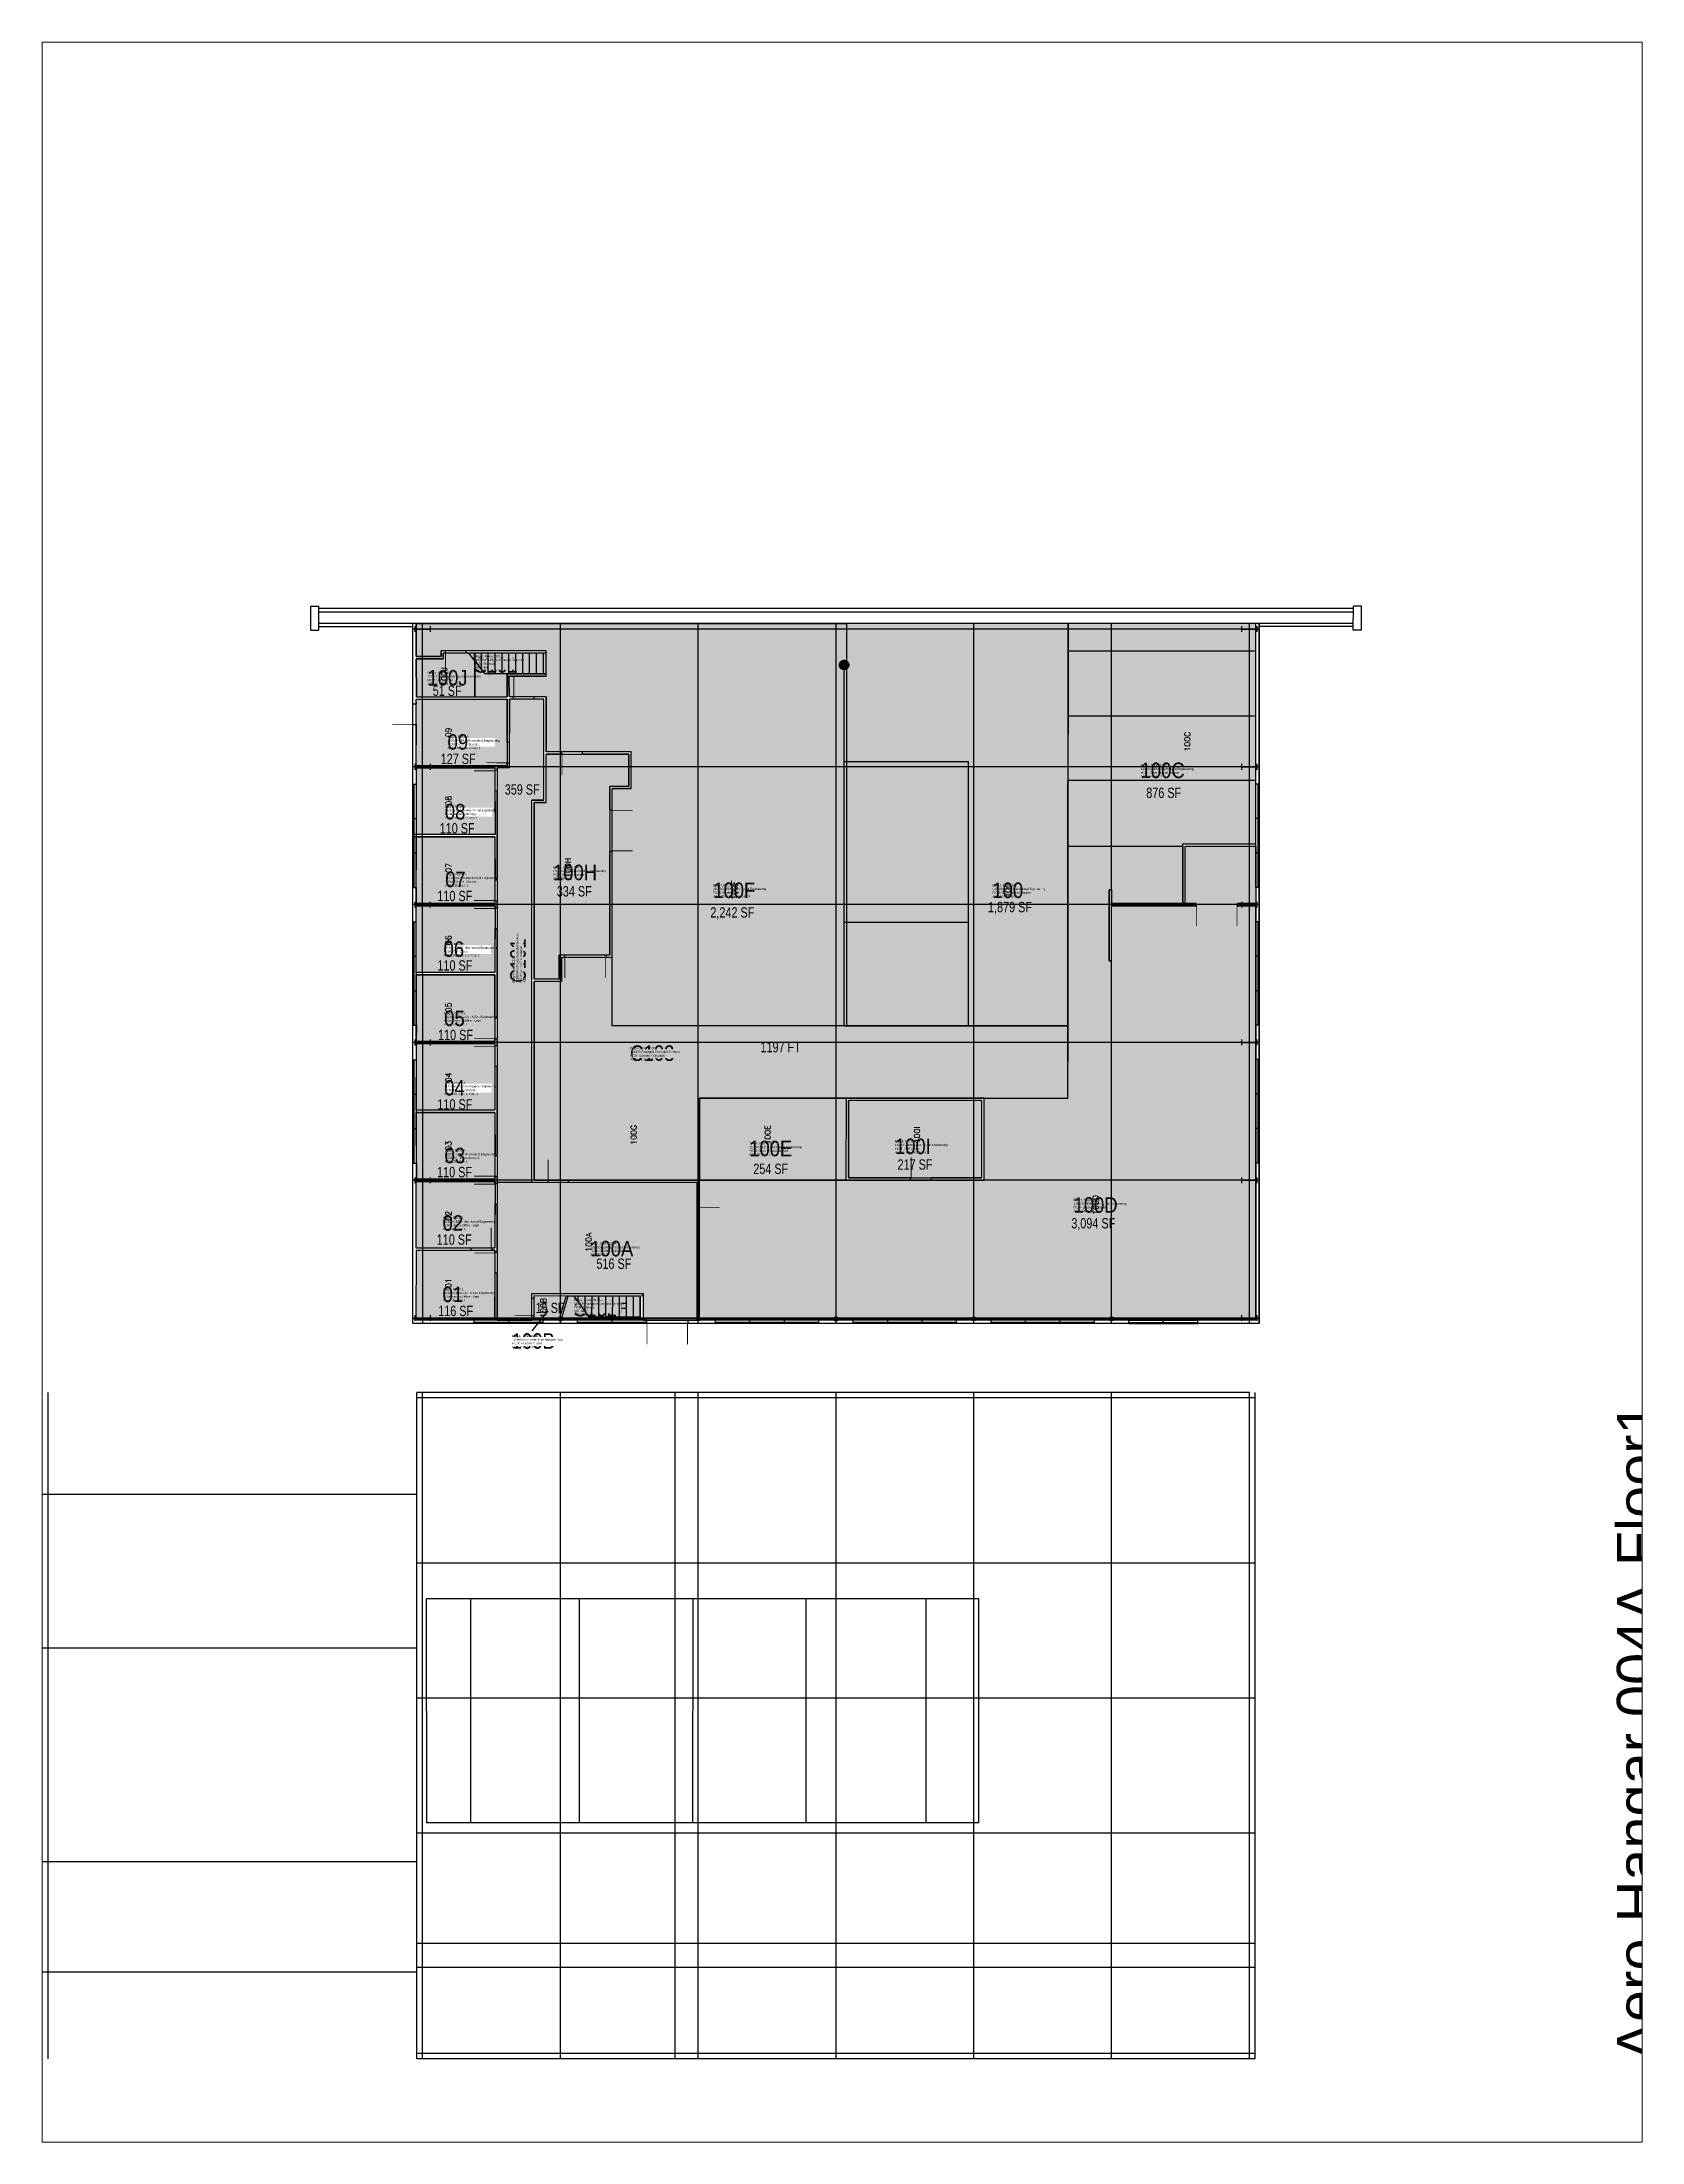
# Paper-space layout 'Layout1' of a CAD drawing. Header units: inches. Extents: x 0.4 to 8.1, y 0.4 to 10.6.
# The model-space entities are those that its viewports show. They can reach past a viewport. Long polylines and large blocks are cut down to what shows.
import ezdxf
from ezdxf.enums import TextEntityAlignment as Align

# ---------------------------------------------------------------- set-up
doc = ezdxf.new("R2010")
doc.units = ezdxf.units.IN
doc.header["$LTSCALE"] = 10
doc.header["$MEASUREMENT"] = 0
doc.linetypes.add('DASHED2', pattern=[0.375, 0.25, -0.125])
doc.layers.get('0').update_dxf_attribs({"linetype": 'CONTINUOUS'})
for name, color, linetype in [('A-COLS', 5, 'CONTINUOUS'), ('A-DOOR', 2, 'CONTINUOUS'), ('A-FLOR', 3, 'CONTINUOUS'), ('A-GLAZ', 1, 'CONTINUOUS'), ('A-GRID', 1, 'CONTINUOUS'), ('A-IDEN-CNUM', 7, 'CONTINUOUS'), ('A-IDEN-FNUM', 1, 'CONTINUOUS'), ('A-IDEN-RNUM', 7, 'CONTINUOUS'), ('A-IDEN-SNUM', 4, 'CONTINUOUS'), ('A-IDEN-VNUM', 4, 'CONTINUOUS'), ('A-TTLB', 4, 'CONTINUOUS'), ('A-WALL', 5, 'CONTINUOUS'), ('AREA-ASSIGN', 7, 'CONTINUOUS'), ('AREA-GROSS', 1, 'CONTINUOUS'), ('AREA-TEXT', 3, 'CONTINUOUS'), ('Rooms-Category-Color', 7, 'CONTINUOUS'), ('Rooms-College-Color', 7, 'CONTINUOUS'), ('Rooms-Department-Color', 7, 'CONTINUOUS'), ('Rooms-Division-Color', 7, 'CONTINUOUS'), ('Rooms-Information', 7, 'CONTINUOUS')]:
    doc.layers.add(name, color=color, linetype=linetype)
doc.styles.add('CP_AREA', font='arial.ttf', dxfattribs={"height": 15})
doc.styles.add('CP_ROOMSNUMBER', font='arial.ttf', dxfattribs={"height": 1})
doc.styles.add('CP_ROOMVNUMBER', font='arial.ttf', dxfattribs={"width": 0.85, "height": 0.075})
doc.styles.add('CP_TITLE', font='arial.ttf', dxfattribs={"width": 0.85, "height": 0.125})
doc.styles.add('ROOMFNUMBER', font='SIMPLEX', dxfattribs={"height": 0.833333})

# ---------------------------------------------------------------- blocks, each defined once
blk = doc.blocks.new('COLUMN')
for p, q in [((-0.5, -0.5), (-0.5, 0.5)), ((-0.5, 0), (0.5, 0)), ((0.5, 0.5), (0.5, -0.5))]:
    blk.add_line(p, q)

msp = doc.modelspace()

# ---------------------------------------------------------------- hatches: boundary and pattern name
at = {"layer": 'A-FLOR', "linetype": 'DASHED2'}
h = msp.add_hatch(color=256, dxfattribs=at)
edge = h.paths.add_edge_path()
edge.add_arc((69200650.6, 27697269.4), 8.13, 0, 360)
at = {"layer": 'Rooms-Category-Color', "true_color": 0xe3c5e1}
for points in [[(69199977.3, 27697633.4), (69200054.4, 27697720.1), (69200172.5, 27697615.1), (69200095.4, 27697528.4)], [(69200000, 27697452.7), (69199897.6, 27697543.7), (69199974.7, 27697630.4), (69200077, 27697539.4)], [(69199681, 27697094), (69199578.6, 27697185.1), (69199655.7, 27697271.7), (69199758.1, 27697180.7)]]:
    msp.add_hatch(color=254, dxfattribs=at).paths.add_polyline_path(points)
at = {"layer": 'Rooms-Category-Color', "true_color": 0xfa9ba3}
for points in [[(69199840.5, 27697273.4), (69199738.1, 27697364.4), (69199815.2, 27697451.1), (69199917.6, 27697360)], [(69199760.7, 27697183.7), (69199658.3, 27697274.7), (69199735.4, 27697361.4), (69199837.8, 27697270.4)], [(69199518.8, 27696911.7), (69199438.1, 27696820.9), (69199335.7, 27696911.9), (69199416.5, 27697002.7)]]:
    msp.add_hatch(color=241, dxfattribs=at).paths.add_polyline_path(points)
at = {"layer": 'Rooms-College-Color', "true_color": 0xadadad}
for points in [[(69200057.1, 27697723.1), (69200133.4, 27697655.2), (69200183.9, 27697712), (69200142.7, 27697748.6), (69200136, 27697741.2), (69200100.9, 27697772.4)], [(69199977.3, 27697633.4), (69200054.4, 27697720.1), (69200172.5, 27697615.1), (69200095.4, 27697528.4)], [(69200000, 27697452.7), (69199897.6, 27697543.7), (69199974.7, 27697630.4), (69200077, 27697539.4)], [(69199840.5, 27697273.4), (69199738.1, 27697364.4), (69199815.2, 27697451.1), (69199917.6, 27697360)], [(69199681, 27697094), (69199578.6, 27697185.1), (69199655.7, 27697271.7), (69199758.1, 27697180.7)]]:
    msp.add_hatch(color=253, dxfattribs=at).paths.add_polyline_path(points)
at = {"layer": 'Rooms-Department-Color', "true_color": 0x99d7b2}
for points in [[(69199977.3, 27697633.4), (69200054.4, 27697720.1), (69200172.5, 27697615.1), (69200095.4, 27697528.4)], [(69200000, 27697452.7), (69199897.6, 27697543.7), (69199974.7, 27697630.4), (69200077, 27697539.4)], [(69199840.5, 27697273.4), (69199738.1, 27697364.4), (69199815.2, 27697451.1), (69199917.6, 27697360)], [(69199760.7, 27697183.7), (69199658.3, 27697274.7), (69199735.4, 27697361.4), (69199837.8, 27697270.4)], [(69199681, 27697094), (69199578.6, 27697185.1), (69199655.7, 27697271.7), (69199758.1, 27697180.7)], [(69199518.8, 27696911.7), (69199438.1, 27696820.9), (69199335.7, 27696911.9), (69199416.5, 27697002.7)]]:
    msp.add_hatch(color=253, dxfattribs=at).paths.add_polyline_path(points)
at = {"layer": 'Rooms-Division-Color', "true_color": 0x99d7b2}
for points in [[(69199977.3, 27697633.4), (69200054.4, 27697720.1), (69200172.5, 27697615.1), (69200095.4, 27697528.4)], [(69200000, 27697452.7), (69199897.6, 27697543.7), (69199974.7, 27697630.4), (69200077, 27697539.4)], [(69199840.5, 27697273.4), (69199738.1, 27697364.4), (69199815.2, 27697451.1), (69199917.6, 27697360)], [(69199760.7, 27697183.7), (69199658.3, 27697274.7), (69199735.4, 27697361.4), (69199837.8, 27697270.4)], [(69199681, 27697094), (69199578.6, 27697185.1), (69199655.7, 27697271.7), (69199758.1, 27697180.7)], [(69199518.8, 27696911.7), (69199438.1, 27696820.9), (69199335.7, 27696911.9), (69199416.5, 27697002.7)]]:
    msp.add_hatch(color=253, dxfattribs=at).paths.add_polyline_path(points)

# ---------------------------------------------------------------- linework, layer by layer
at = {"layer": 'A-DOOR', "elevation": 0}
for points in [[(69200020.7, 27697691.2, 1.5, 1.5, 0), (69199993.8, 27697715.1, 0, 0, 0), (69199994.3, 27697715.7, 0, 0, -0.414214), (69200045.2, 27697716.5, 0, 0, -0.414214)], [(69200180.2, 27697479.7, 1.5, 1.5, 0), (69200156.3, 27697452.8, 0, 0, 0), (69200156.9, 27697452.3, 0, 0, 0.414214), (69200207.6, 27697457.4, 0, 0, 0.414214)], [(69200180.5, 27697348.7, 1.5, 1.5, 0), (69200207.4, 27697324.8, 0, 0, 0), (69200206.9, 27697324.2, 0, 0, -0.414214), (69200155.9, 27697323.4, 0, 0, -0.414214)], [(69200133.6, 27697296, 1.5, 1.5, 0), (69200160.5, 27697272.1, 0, 0, 0), (69200161, 27697272.7, 0, 0, 0.414214), (69200155.9, 27697323.4, 0, 0, 0.414214)], [(69200001.4, 27697165, 1.5, 1.5, 0), (69199977.5, 27697138.1, 0, 0, 0), (69199976.9, 27697138.6, 0, 0, -0.414214), (69199976.1, 27697189.6, 0, 0, -0.414214)], [(69199669.2, 27696941.2, 1.5, 1.5, 0), (69199693.1, 27696968.1, 0, 0, 0), (69199693.7, 27696967.6, 0, 0, -0.414214), (69199694.6, 27696916.7, 0, 0, -0.414214)], [(69199834.2, 27696731.3, 1.5, 1.5, 0), (69199861.1, 27696707.4, 0, 0, 0), (69199861.6, 27696707.9, 0, 0, 0.414214), (69199856.5, 27696758.6, 0, 0, 0.414214)], [(69199631.6, 27696640.1, 1.5, 1.5, 0), (69199607.7, 27696613.2, 0, 0, 0), (69199608.2, 27696612.7, 0, 0, 0.414214), (69199658.9, 27696617.8, 0, 0, 0.414214)], [(69199684.3, 27696593.2, 1.5, 1.5, 0), (69199660.4, 27696566.3, 0, 0, 0), (69199659.8, 27696566.8, 0, 0, -0.414214), (69199658.9, 27696617.8, 0, 0, -0.414214)], [(69200831.3, 27696548.2, 1.11, 1.11, 0), (69200807.7, 27696521.7, 0, 0, 0), (69200807.3, 27696522.1, 0, 0, 0.414214), (69200857.4, 27696525, 0, 0, 0.414214)], [(69200883.5, 27696501.8, 1.11, 1.11, 0), (69200859.9, 27696475.3, 0, 0, 0), (69200860.3, 27696475, 0, 0, -0.414214), (69200857.4, 27696525, 0, 0, -0.414214)]]:
    msp.add_lwpolyline(points, format="xyseb", dxfattribs=at)
at = {"layer": 'A-FLOR'}
for p, q in [((69200011.4, 27697927.6, 0), (69200134, 27697818.6, 0)), ((69201358, 27696730.1, 0), (69201235.5, 27696839.1, 0))]:
    msp.add_line(p, q, dxfattribs=at)
at = {"layer": 'A-FLOR', "linetype": 'DASHED2'}
for p, q in [((69200539, 27697143.9, 0), (69200700.4, 27697000.4, 0)), ((69200883.1, 27696943.9, 0), (69200958.4, 27697028.6, 0)), ((69200732.4, 27696774.6, 0), (69200883.1, 27696943.9, 0)), ((69200233, 27696799.8, 0), (69200394.4, 27696656.3, 0)), ((69200732.4, 27696774.6, 0), (69200882, 27696641.6, 0)), ((69200331.6, 27696543.5, 0), (69200440.7, 27696446.5, 0))]:
    msp.add_line(p, q, dxfattribs=at)
at = {"layer": 'A-FLOR', "linetype": 'DASHED2', "elevation": 0}
for points in [[(69200233, 27696799.8), (69200650.6, 27697269.4)], [(69200700.4, 27697000.4), (69200394.4, 27696656.3)], [(69200514, 27696790.8), (69200352.6, 27696934.3)]]:
    msp.add_lwpolyline(points, dxfattribs=at)
at = {"layer": 'A-FLOR', "linetype": 'DASHED2'}
msp.add_circle((69200650.6, 27697269.4, 0), 8.13, dxfattribs=at)
at = {"layer": 'A-GLAZ'}
for p, q in [((69199911.7, 27697568.6, 0), (69199916.2, 27697564.7, 0)), ((69199871.8, 27697523.8, 0), (69199876.3, 27697519.8, 0)), ((69199752.2, 27697389.3, 0), (69199756.7, 27697385.3, 0)), ((69199712.3, 27697344.5, 0), (69199716.8, 27697340.5, 0)), ((69199592.7, 27697210, 0), (69199597.2, 27697206, 0)), ((69199552.9, 27697165.1, 0), (69199557.3, 27697161.1, 0)), ((69199452, 27696800.5, 0), (69199456, 27696804.9, 0)), ((69199631.4, 27696641, 0), (69199635.4, 27696645.4, 0)), ((69200928.9, 27696503.4, 0), (69201048.6, 27696638, 0)), ((69200931.9, 27696500.8, 0), (69201051.5, 27696635.3, 0)), ((69200933.4, 27696499.5, 0), (69201053, 27696634, 0)), ((69199855.6, 27696441.6, 0), (69199721.1, 27696561.2, 0)), ((69199856.9, 27696443.1, 0), (69199722.4, 27696562.7, 0)), ((69199859.5, 27696446.1, 0), (69199725, 27696565.7, 0)), ((69201013.2, 27696589.1, 0), (69201008.7, 27696593.1, 0)), ((69199765.9, 27696521.4, 0), (69199769.9, 27696525.8, 0)), ((69200973.3, 27696544.3, 0), (69200968.8, 27696548.3, 0)), ((69199810.7, 27696481.5, 0), (69199814.7, 27696486, 0)), ((69200769.5, 27696324.1, 0), (69200889.1, 27696458.6, 0)), ((69200772.4, 27696321.4, 0), (69200892.1, 27696456, 0)), ((69200773.9, 27696320.1, 0), (69200893.6, 27696454.6, 0)), ((69200853.7, 27696409.8, 0), (69200849.2, 27696413.8, 0)), ((69200034.9, 27696282.1, 0), (69199900.4, 27696401.7, 0)), ((69200036.2, 27696283.6, 0), (69199901.7, 27696403.2, 0)), ((69200038.9, 27696286.6, 0), (69199904.4, 27696406.2, 0)), ((69199945.2, 27696361.9, 0), (69199949.2, 27696366.3, 0)), ((69200813.8, 27696365, 0), (69200809.3, 27696368.9, 0)), ((69199990.1, 27696322, 0), (69199994.1, 27696326.5, 0)), ((69200610, 27696144.8, 0), (69200729.6, 27696279.3, 0)), ((69200613, 27696142.1, 0), (69200732.6, 27696276.6, 0)), ((69200614.4, 27696140.8, 0), (69200734.1, 27696275.3, 0)), ((69200214.2, 27696122.6, 0), (69200079.7, 27696242.2, 0)), ((69200215.6, 27696124.1, 0), (69200081.1, 27696243.7, 0)), ((69200218.2, 27696127.1, 0), (69200083.7, 27696246.7, 0)), ((69200694.2, 27696230.4, 0), (69200689.7, 27696234.4, 0)), ((69200124.6, 27696202.4, 0), (69200128.6, 27696206.9, 0)), ((69200169.4, 27696162.5, 0), (69200173.4, 27696167, 0)), ((69200654.3, 27696185.6, 0), (69200649.8, 27696189.6, 0)), ((69200260.4, 27696084.3, 0), (69200350.1, 27696004.5, 0)), ((69200263.1, 27696087.2, 0), (69200352.7, 27696007.5, 0)), ((69200259.1, 27696082.8, 0), (69200348.8, 27696003, 0)), ((69200303.9, 27696042.9, 0), (69200307.9, 27696047.4, 0))]:
    msp.add_line(p, q, dxfattribs=at)
at = {"layer": 'A-GRID'}
for p, q in [((69197831.3, 27696527.9, 0), (69198602.5, 27697395.1, 0)), ((69197938.9, 27696432.2, 0), (69198710.1, 27697299.4, 0)), ((69199134.6, 27696684.6, 0), (69198484.7, 27697262.6, 0)), ((69198001.6, 27696376.3, 0), (69198772.8, 27697243.5, 0)), ((69198956.5, 27696484.4, 0), (69198306.6, 27697062.3, 0)), ((69198481.2, 27695949.9, 0), (69199252.4, 27696817.1, 0)), ((69198709.3, 27696206.4, 0), (69198059.4, 27696784.4, 0)), ((69198488.9, 27695943.1, 0), (69199260, 27696810.3, 0)), ((69198581.7, 27696062.9, 0), (69197931.8, 27696640.9, 0)), ((69198668.2, 27695783.6, 0), (69199439.4, 27696650.8, 0)), ((69198767.4, 27696245.7, 0), (69199026.5, 27696537.2, 0)), ((69199745.4, 27695897.9, 0), (69199026.5, 27696537.2, 0)), ((69198817.7, 27695650.7, 0), (69199588.8, 27696517.9, 0)), ((69198824.9, 27696194.6, 0), (69199084.1, 27696486, 0)), ((69198847.5, 27695624.1, 0), (69199618.7, 27696491.3, 0)), ((69199990.1, 27695448.8, 0), (69198898.7, 27696419.4, 0)), ((69198966.3, 27696068.8, 0), (69199225.5, 27696360.2, 0)), ((69199026.9, 27695464.6, 0), (69199798.1, 27696331.8, 0)), ((69199833.9, 27695273.2, 0), (69198742.5, 27696243.7, 0)), ((69199486.2, 27695606.5, 0), (69198767.4, 27696245.7, 0)), ((69199114, 27695937.5, 0), (69199373.2, 27696228.9, 0)), ((69199206.2, 27695305.1, 0), (69199977.4, 27696172.3, 0)), ((69199706.3, 27695129.7, 0), (69198614.9, 27696100.3, 0)), ((69199261.3, 27695806.5, 0), (69199520.5, 27696097.9, 0)), ((69199678.4, 27695098.3, 0), (69198587, 27696068.9, 0)), ((69199385.6, 27695145.6, 0), (69200156.8, 27696012.8, 0)), ((69199572.6, 27694979.3, 0), (69198481.2, 27695949.9, 0)), ((69199578.7, 27694986.3, 0), (69198487.3, 27695956.8, 0)), ((69199417.5, 27695667.6, 0), (69199676.7, 27695959, 0)), ((69199486.2, 27695606.5, 0), (69199745.4, 27695897.9, 0)), ((69199564.9, 27694986.2, 0), (69200336.1, 27695853.4, 0)), ((69199572.6, 27694979.3, 0), (69200343.8, 27695846.5, 0))]:
    msp.add_line(p, q, dxfattribs=at)
at = {"layer": 'A-IDEN-VNUM'}
msp.add_line((69199474, 27696763.9, 0), (69199517.9, 27696771.2, 0), dxfattribs=at)
at = {"layer": 'A-WALL'}
for p, q in [((69199996.7, 27697932, 0), (69200024.6, 27697963.4, 0)), ((69200007.1, 27697922.7, 0), (69200035, 27697954.1, 0)), ((69200024.6, 27697963.4, 0), (69200035, 27697954.1, 0)), ((69199996.7, 27697932, 0), (69200007.1, 27697922.7, 0)), ((69200141.8, 27697818.4), (69200103.6, 27697775.4)), ((69200044.6, 27697718.1, 0), (69200049.1, 27697714.1, 0)), ((69200049.1, 27697714.1), (69200054.4, 27697720.1)), ((69200020.7, 27697691.2, 0), (69200025.2, 27697687.2, 0)), ((69199956.1, 27697609.5), (69199974.7, 27697630.4)), ((69200276.5, 27697629.7), (69200279.1, 27697632.7)), ((69199951.6, 27697613.5), (69199956.1, 27697609.5)), ((69200180.7, 27697607.8), (69200175.5, 27697612.4)), ((69200183.4, 27697610.8), (69200178.1, 27697615.4)), ((69200180.7, 27697607.8, 0), (69200183.4, 27697610.8, 0)), ((69200207.6, 27697583.9, 0), (69200210.3, 27697586.9, 0)), ((69200220.3, 27697572.6), (69200207.6, 27697583.9)), ((69200225.9, 27697572.9), (69200210.3, 27697586.9)), ((69200249.9, 27697599.8), (69200252.5, 27697602.8)), ((69200225.9, 27697572.9), (69200162.2, 27697501.2)), ((69200077, 27697539.4), (69200074.3, 27697536.3)), ((69200077.3, 27697533.7, 0), (69200074.3, 27697536.3, 0)), ((69200077.3, 27697533.7), (69200080, 27697536.7)), ((69200095.7, 27697522.8), (69200080, 27697536.7)), ((69200095.4, 27697528.4), (69200098.3, 27697531.7)), ((69200095.7, 27697522.8), (69200101.3, 27697529)), ((69200101.3, 27697529, 0), (69200098.3, 27697531.7, 0)), ((69199792.1, 27697434.1), (69199832, 27697479)), ((69199836.4, 27697475), (69199817.8, 27697454.1)), ((69199832, 27697479), (69199836.4, 27697475)), ((69200053.4, 27697506.8, 0), (69200050.4, 27697509.4, 0)), ((69200103.7, 27697435.4), (69200159.5, 27697498.2)), ((69200179.7, 27697480.2), (69200159.5, 27697498.2)), ((69200182.3, 27697483.2), (69200162.2, 27697501.2)), ((69200182.3, 27697483.2, 0), (69200179.7, 27697480.2, 0)), ((69199796.6, 27697430.2), (69199815.2, 27697451.1)), ((69200103.3, 27697441), (69200087.6, 27697455)), ((69200103.7, 27697435.4), (69200088, 27697449.4)), ((69200209.2, 27697459.3, 0), (69200206.6, 27697456.3, 0)), ((69200267.1, 27697402.5), (69200206.6, 27697456.3)), ((69200272.7, 27697402.8), (69200209.2, 27697459.3)), ((69199792.1, 27697434.1), (69199796.6, 27697430.2)), ((69200229.9, 27697360.6), (69200267.1, 27697402.5)), ((69200230.2, 27697355), (69200272.7, 27697402.8)), ((69199917.8, 27697354.3), (69199926.1, 27697363.6)), ((69199923.1, 27697366.3), (69199920.2, 27697363)), ((69199926.1, 27697363.6, 0), (69199923.1, 27697366.3, 0)), ((69200178, 27697351.9), (69200205.2, 27697382.6)), ((69200181, 27697349.3), (69200205.6, 27697376.9)), ((69200229.9, 27697360.6), (69200205.2, 27697382.6)), ((69200230.2, 27697355), (69200205.6, 27697376.9)), ((69199893.9, 27697327.4, 0), (69199890.9, 27697330.1, 0)), ((69199917.6, 27697360), (69199914.8, 27697357)), ((69199917.8, 27697354.3, 0), (69199914.8, 27697357, 0)), ((69200178, 27697351.9, 0), (69200181, 27697349.3, 0)), ((69199632.6, 27697254.8), (69199672.5, 27697299.6)), ((69199677, 27697295.6), (69199658.3, 27697274.7)), ((69199672.5, 27697299.6), (69199677, 27697295.6)), ((69200130.1, 27697298.1, 0), (69200133.1, 27697295.5, 0)), ((69199632.6, 27697254.8), (69199637.1, 27697250.8)), ((69199637.1, 27697250.8), (69199655.7, 27697271.7)), ((69199950.8, 27697215.4), (69199944.1, 27697221.3)), ((69199758.1, 27697180.7), (69199755.3, 27697177.6)), ((69199758.3, 27697175), (69199766.6, 27697184.3)), ((69199760.7, 27697183.7), (69199763.6, 27697187)), ((69199766.6, 27697184.3, 0), (69199763.6, 27697187, 0)), ((69199948.2, 27697212.4), (69199944.4, 27697215.7)), ((69199950.8, 27697215.4, 0), (69199948.2, 27697212.4, 0)), ((69199734.4, 27697148.1, 0), (69199731.4, 27697150.7, 0)), ((69199758.3, 27697175, 0), (69199755.3, 27697177.6, 0)), ((69200004.6, 27697167.5, 0), (69200002, 27697164.5, 0)), ((69200010.2, 27697157.2), (69200002, 27697164.5)), ((69200009.9, 27697162.9), (69200004.6, 27697167.5)), ((69199517.5, 27697116.3), (69199498.9, 27697095.4)), ((69199513, 27697120.3), (69199517.5, 27697116.3)), ((69199595.9, 27696998.3), (69199598.6, 27697001.3)), ((69199598.8, 27696995.6, 0), (69199595.9, 27696998.3, 0)), ((69199598.8, 27696995.6), (69199607.1, 27697005)), ((69199604.2, 27697007.6), (69199601.2, 27697004.3)), ((69199607.1, 27697005, 0), (69199604.2, 27697007.6, 0)), ((69199574.9, 27696968.7, 0), (69199571.9, 27696971.4, 0)), ((69199666, 27696938.7), (69199645.1, 27696957.3)), ((69199668.7, 27696941.7), (69199650.7, 27696957.7)), ((69199666, 27696938.7, 0), (69199668.7, 27696941.7, 0)), ((69199517, 27696918.7), (69199514.4, 27696915.7)), ((69199518.8, 27696911.7), (69199514.4, 27696915.7)), ((69199516.2, 27696908.7), (69199518.8, 27696911.7)), ((69199519.2, 27696906, 0), (69199516.2, 27696908.7, 0)), ((69199521.5, 27696914.7), (69199517, 27696918.7)), ((69199692.9, 27696914.8, 0), (69199695.6, 27696917.8, 0)), ((69199495.2, 27696879.1, 0), (69199492.3, 27696881.8, 0)), ((69201048.6, 27696638), (69201234.3, 27696846.8)), ((69201053, 27696634), (69201238.8, 27696842.8)), ((69199510.8, 27696806.4), (69199516.8, 27696813.1)), ((69199513.8, 27696803.7, 0), (69199510.8, 27696806.4, 0)), ((69199513.8, 27696803.7), (69199517.2, 27696807.5)), ((69199855, 27696760), (69199860.3, 27696765.9)), ((69199858, 27696757.3, 0), (69199855, 27696760, 0)), ((69199858, 27696757.3), (69199865.9, 27696766.3)), ((69201353.7, 27696725.3, 0), (69201381.6, 27696756.6, 0)), ((69201364.1, 27696715.9, 0), (69201392.1, 27696747.3, 0)), ((69201392.1, 27696747.3, 0), (69201381.6, 27696756.6, 0)), ((69199834, 27696730.4, 0), (69199831, 27696733.1, 0)), ((69201364.1, 27696715.9, 0), (69201353.7, 27696725.3, 0)), ((69199659.1, 27696681.2), (69199661.8, 27696684.2)), ((69200653.3, 27696577.3), (69200735.7, 27696669.9)), ((69200738.7, 27696667.3), (69200735.7, 27696669.9)), ((69199635.4, 27696645.4, 0), (69199631.4, 27696641, 0)), ((69200656.3, 27696574.6), (69200720.1, 27696646.3)), ((69200830.1, 27696548.5), (69200720.1, 27696646.3)), ((69200738.7, 27696667.3), (69200722.8, 27696649.3)), ((69200832.7, 27696551.5), (69200722.8, 27696649.3)), ((69201053, 27696634), (69201048.6, 27696638)), ((69199689.2, 27696597.6, 0), (69199685.2, 27696593.1, 0)), ((69199689.2, 27696597.6), (69199701.1, 27696587)), ((69199721.1, 27696561.2), (69199685.2, 27696593.1)), ((69199725, 27696565.7), (69199704.1, 27696584.3)), ((69199721.1, 27696561.2), (69199725, 27696565.7)), ((69200656.3, 27696574.6), (69200653.3, 27696577.3)), ((69200167.8, 27696497.8, 0), (69200170.5, 27696500.8, 0)), ((69200236.6, 27696436.7), (69200167.8, 27696497.8)), ((69200236.2, 27696442.3), (69200170.5, 27696500.8)), ((69200907.7, 27696479.5), (69200883.9, 27696500.7)), ((69200910.3, 27696482.5), (69200886.5, 27696503.7)), ((69200893.6, 27696454.6), (69200933.4, 27696499.5)), ((69200928.9, 27696503.4), (69200910.3, 27696482.5)), ((69200933.4, 27696499.5), (69200928.9, 27696503.4)), ((69200889.1, 27696458.6), (69200907.7, 27696479.5)), ((69200893.6, 27696454.6), (69200889.1, 27696458.6)), ((69199855.6, 27696441.6), (69199859.5, 27696446.1)), ((69199900.4, 27696401.7), (69199855.6, 27696441.6)), ((69199904.4, 27696406.2), (69199859.5, 27696446.1)), ((69199900.4, 27696401.7), (69199904.4, 27696406.2)), ((69200729.6, 27696279.3), (69200769.5, 27696324.1)), ((69200734.1, 27696275.3), (69200773.9, 27696320.1)), ((69200773.9, 27696320.1), (69200769.5, 27696324.1)), ((69200034.9, 27696282.1), (69200038.9, 27696286.6)), ((69200079.7, 27696242.2), (69200034.9, 27696282.1)), ((69200083.7, 27696246.7), (69200038.9, 27696286.6)), ((69200734.1, 27696275.3), (69200729.6, 27696279.3)), ((69200079.7, 27696242.2), (69200083.7, 27696246.7)), ((69200214.2, 27696122.6), (69200218.2, 27696127.1)), ((69200259.1, 27696082.8), (69200214.2, 27696122.6)), ((69200263.1, 27696087.2), (69200218.2, 27696127.1)), ((69200428.2, 27695940.4), (69200610, 27696144.8)), ((69200428.7, 27695931.9), (69200614.4, 27696140.8)), ((69200614.4, 27696140.8), (69200610, 27696144.8)), ((69200259.1, 27696082.8), (69200263.1, 27696087.2)), ((69200348.8, 27696003), (69200352.7, 27696007.5)), ((69200428.7, 27695931.9), (69200348.8, 27696003)), ((69200428.2, 27695940.4), (69200352.7, 27696007.5))]:
    msp.add_line(p, q, dxfattribs=at)
for points in [[(69200815.5, 27696566.8), (69200884.6, 27696644.5)], [(69200818.5, 27696564.2), (69200885, 27696638.9)], [(69200830.1, 27696548.5), (69200832.7, 27696551.5)], [(69200883.9, 27696500.7), (69200886.5, 27696503.7)]]:
    msp.add_lwpolyline(points, dxfattribs=at)
at = {"layer": 'A-WALL', "elevation": 0}
for points in [[(69200884.6, 27696644.5), (69200979.4, 27696560.2)], [(69200885, 27696638.9), (69200976.8, 27696557.2)]]:
    msp.add_lwpolyline(points, dxfattribs=at)
at = {"layer": 'AREA-ASSIGN', "elevation": 0}
for points in [[(69200235.9, 27696797.1), (69199931.1, 27697068.2), (69200205.6, 27697376.9), (69200230.2, 27697355), (69200272.7, 27697402.8), (69200162.2, 27697501.2), (69200225.9, 27697572.9), (69200178.1, 27697615.4), (69200202, 27697642.3), (69200249.9, 27697599.8), (69200279.1, 27697632.7), (69200142.4, 27697754.3), (69200135.7, 27697746.8), (69200103.6, 27697775.4), (69200141.8, 27697818.4), (69200701.5, 27697320.6)], [(69200183.9, 27697712), (69200133.4, 27697655.2), (69200175.1, 27697618.1), (69200201.7, 27697648), (69200252.5, 27697602.8), (69200276.5, 27697629.7)], [(69200235.9, 27696797.1), (69200524.4, 27696540.5), (69200990, 27697064), (69200701.5, 27697320.6)], [(69200732.4, 27696774.6), (69200882, 27696641.6), (69200884.6, 27696644.5), (69200979.4, 27696560.2), (69201234.3, 27696846.8), (69200990, 27697064)], [(69199865.9, 27696766.3), (69200057.2, 27696596.2), (69200152.3, 27696703), (69199961, 27696873.1)]]:
    msp.add_lwpolyline(points, close=True, dxfattribs=at)
at = {"layer": 'AREA-ASSIGN'}
for points in [[(69199650.7, 27696957.7), (69199709, 27696905.8), (69199865.9, 27696766.3), (69199961, 27696873.1), (69200440.7, 27696446.5), (69200524.4, 27696540.5), (69199931.1, 27697068.2), (69199931.1, 27697068.2), (69200010.2, 27697157.2), (69199944.4, 27697215.7), (69199916.5, 27697184.3), (69199880.6, 27697216.2)], [(69199517.2, 27696807.5), (69199559, 27696770.2), (69199521.3, 27696746.9), (69199488.9, 27696775.7)], [(69200062.9, 27696596.5), (69200236.2, 27696442.3), (69200326, 27696543.2), (69200152.6, 27696697.4)]]:
    msp.add_lwpolyline(points, close=True, dxfattribs=at)

# ---------------------------------------------------------------- block references
at = {"layer": 'A-COLS'}
for p, xscale, yscale, zscale, rotation in [((69200143.7, 27697803.9, 0), 25.99999999813736, 9.999999995133361, 25.99999999813736, 318.3538051004411), ((69199984.2, 27697624.6, 0), 25.99999999813736, 9.999999995133361, 25.99999999813736, 318.3538051004411), ((69199824.7, 27697445.3, 0), 25.99999999813736, 9.999999995133361, 25.99999999813736, 318.3538051004411), ((69199665.2, 27697265.9, 0), 25.99999999813736, 9.999999995133361, 25.99999999813736, 318.3538051004411), ((69199505.8, 27697086.6, 0), 25.99999999813736, 9.999999995133361, 25.99999999813736, 318.3538051004411), ((69199346.3, 27696907.2, 0), 25.99999999813736, 9.999999995133361, 25.99999999813736, 318.3538051004411), ((69201219.8, 27696847, 0), 25.99999999813736, 9.999999995133361, 25.99999999813736, 318.3538051004411), ((69201060.3, 27696667.7, 0), 25.99999999813736, 9.999999995133361, 25.99999999813736, 318.3538051004411), ((69199704, 27696587.1, 0), 6, 6, 6, 48.35380507581309), ((69200900.8, 27696488.3, 0), 25.99999999813736, 9.999999995133361, 25.99999999813736, 318.3538051004411), ((69199883.3, 27696427.6, 0), 6, 6, 6, 48.35380507581309), ((69200741.3, 27696309, 0), 25.99999999813736, 9.999999995133361, 25.99999999813736, 318.3538051004411), ((69200062.6, 27696268.2, 0), 6, 6, 6, 48.35380507581309), ((69200581.8, 27696129.7, 0), 25.99999999813736, 9.999999995133361, 25.99999999813736, 318.3538051004411), ((69200242, 27696108.7, 0), 6, 6, 6, 48.35380507581309), ((69200422.3, 27695950.3, 0), 25.99999999813736, 9.999999995133361, 25.99999999813736, 318.3538051004411)]:
    msp.add_blockref('COLUMN', p, dxfattribs=dict(at, xscale=xscale, yscale=yscale, zscale=zscale, rotation=rotation))

# ---------------------------------------------------------------- texts
at = {"layer": 'A-IDEN-CNUM', "style": 'CP_ROOMSNUMBER'}
for s, p in [('CAD #004-A_C103-00', (69200110.3, 27696889.1, 0)), ('CAD #004-A_0100-0B', (69199525.8, 27696770.9, 0)), ('CAD #004-A_0100-0C', (69201010.9, 27696770.2, 0))]:
    msp.add_text(s, height=0.36, rotation=48.3538, dxfattribs=at).set_placement(p, align=Align.MIDDLE)
at = {"layer": 'A-IDEN-FNUM', "style": 'ROOMFNUMBER'}
msp.add_text('100G', height=9.96, rotation=48.3538, dxfattribs=at).set_placement((69199833, 27696901.3, 0), align=Align.MIDDLE)
at = {"layer": 'A-IDEN-RNUM', "style": 'CP_ROOMSNUMBER'}
for s, p in [('0100-J0', (69200102.3, 27697713.6, 0)), ('S101-00', (69200176.1, 27697666.9, 0)), ('0009-00', (69200057.7, 27697639.5, 0)), ('0008-00', (69199978.6, 27697550.6, 0)), ('0007-00', (69199900.9, 27697463.2, 0)), ('0006-00', (69199817.2, 27697369, 0)), ('0100-H0', (69200056.3, 27697325, 0)), ('0005-00', (69199739.4, 27697281.6, 0)), ('C101-00', (69199881.9, 27697259.3, 0)), ('0004-00', (69199658.3, 27697190.4, 0)), ('0003-00', (69199579.3, 27697101.5, 0)), ('0100-F0', (69200246.9, 27697103.3, 0)), ('0002-00', (69199498.2, 27697010.3, 0)), ('0001-00', (69199420.4, 27696922.9, 0)), ('C103-00', (69200108.1, 27696891.1, 0)), ('0100-A0', (69199649.9, 27696813.8, 0)), ('0100-00', (69200602.9, 27696786.7, 0)), ('0100-B0', (69199523.6, 27696772.9, 0)), ('0100-E0', (69200007.4, 27696746.2, 0)), ('0100-C0', (69201008.7, 27696772.2, 0)), ('S102-00', (69199568.7, 27696721.8, 0)), ('0100-I0', (69200201.6, 27696573.4, 0)), ('0100-D0', (69200353, 27696275.6, 0))]:
    msp.add_text(s, height=0.36, rotation=318.35, dxfattribs=at).set_placement(p, align=Align.MIDDLE)
at = {"layer": 'A-IDEN-SNUM', "style": 'CP_ROOMSNUMBER'}
for s, p in [('00400100J0', (69200102.3, 27697713.6, 0)), ('0040S10100', (69200176.1, 27697666.9, 0)), ('0040000900', (69200057.7, 27697639.5, 0)), ('0040000800', (69199978.6, 27697550.6, 0)), ('0040000700', (69199900.9, 27697463.2, 0)), ('0040000600', (69199817.2, 27697369, 0)), ('00400100H0', (69200056.3, 27697325, 0)), ('0040000500', (69199739.4, 27697281.6, 0)), ('0040C10100', (69199881.9, 27697259.3, 0)), ('0040000400', (69199658.3, 27697190.4, 0)), ('0040000300', (69199579.3, 27697101.5, 0)), ('00400100F0', (69200246.9, 27697103.3, 0)), ('0040000200', (69199498.2, 27697010.3, 0)), ('0040000100', (69199420.4, 27696922.9, 0)), ('0040C10300', (69200108.1, 27696891.1, 0)), ('00400100A0', (69199649.9, 27696813.8, 0)), ('0040010000', (69200602.9, 27696786.7, 0)), ('00400100B0', (69199523.6, 27696772.9, 0)), ('00400100E0', (69200007.4, 27696746.2, 0)), ('00400100C0', (69201008.7, 27696772.2, 0)), ('0040S10200', (69199568.7, 27696721.8, 0)), ('00400100I0', (69200201.6, 27696573.4, 0)), ('00400100D0', (69200353, 27696275.6, 0))]:
    msp.add_text(s, height=0.36, rotation=48.3538, dxfattribs=at).set_placement(p, align=Align.MIDDLE)
at = {"layer": 'A-IDEN-VNUM', "style": 'CP_ROOMVNUMBER', "width": 0.85}
for s, rotation, p in [('S101', 318.3538, (69200197.7, 27697672.3, 0)), ('C101', 48.3538, (69199884, 27697262.2, 0)), ('C103', 318.3538, (69199951.8, 27696986.1, 0)), ('100B', 318.3538, (69199463.7, 27696749.3, 0)), ('S102', 318.3538, (69199582.2, 27696719.5, 0))]:
    msp.add_text(s, height=27, rotation=rotation, dxfattribs=at).set_placement(p, align=Align.MIDDLE_CENTER)
at = {"layer": 'A-TTLB', "style": 'CP_TITLE'}
msp.add_text('Aero Hangar 004A Floor1', height=72, rotation=48.3538, dxfattribs=at).set_placement((69200095.1, 27694511, 0))
at = {"layer": 'AREA-TEXT', "style": 'CP_AREA', "width": 0.75}
for s, p in [('51 SF', (69200104.2, 27697695.3, 0)), ('46 SF', (69200216.5, 27697660.4, 0)), ('127 SF', (69200039.7, 27697593.9, 0)), ('110 SF', (69199958, 27697504.7, 0)), ('359 SF', (69200087.6, 27697479.9, 0)), ('110 SF', (69199876.6, 27697419.3, 0)), ('110 SF', (69199796.3, 27697328.9, 0)), ('334 SF', (69200037.5, 27697287.1, 0)), ('110 SF', (69199716.7, 27697237.7, 0)), ('110 SF', (69199635.5, 27697148.1, 0)), ('110 SF', (69199556.7, 27697060.3, 0)), ('2,242 SF', (69200218.8, 27697076.7, 0)), ('110 SF', (69199478.2, 27696972.9, 0)), ('116 SF', (69199397.5, 27696878.3, 0)), ('1197 FT', (69200125.8, 27696845.5, 0)), ('15 SF', (69199524, 27696773, 0)), ('516 SF', (69199658.1, 27696756.7, 0)), ('1,879 SF', (69200586.3, 27696762.3, 0)), ('876 SF', (69200918.7, 27696733.1, 0)), ('39 SF', (69199604.6, 27696701.3, 0)), ('254 SF', (69199972.1, 27696698.6, 0)), ('217 SF', (69200164.8, 27696537.2, 0)), ('3,094 SF', (69200328.8, 27696254.4, 0))]:
    msp.add_text(s, height=18, rotation=318.3538, dxfattribs=at).set_placement(p, align=Align.MIDDLE_CENTER)

# ---------------------------------------------------------------- next in the draw order: texts
at = {"layer": 'Rooms-Information', "width": 86.4, "attachment_point": 7, "style": 'CP_ROOMVNUMBER', "bg_fill": 3, "box_fill_scale": 0, "bg_fill_color": 256, "bg_fill_true_color": 3254780160, "bg_fill_transparency": 256}
for s, insert, char_height, rotation in [('Bldg.4, Room 100J^M^J127000-Facilities Management and Dev^M^JFICM: Unclassified^M^JASF: 51 Cap: 2 Cap: 1', (69200084.7, 27697724.7, 0), 3.8571, 318.3538), ('Bldg.4, Room 9^M^J112502-CENG-Biomedical Engineering^M^JFICM: General Storage^M^JASF: 160, Cap: 2 Cap: 1', (69200036.6, 27697618.1, 0), 3.8571, 318.3538), ('Bldg.4, Room 8^M^J110100-CENG-Mechanical Engineering^M^JFICM: General Storage^M^JASF: 130, Cap: 1 Cap: 1', (69199952.3, 27697530.4, 0), 3.8571, 318.3538), ('Bldg.4, Room 7^M^J110100-CENG-Mechanical Engineering^M^JFICM: General Storage^M^JASF: 130, Cap: 1', (69199874.4, 27697441.8, 0), 3.857, 318.3538), ('Bldg.4, Room 100H^M^J110100-CENG-Mechanical Engineering^M^JFICM: General Storage^M^JASF: 334ap: 1', (69200022.7, 27697326.2, 0), 3.857, 318.3538), ('Bldg.4, Room C101^M^J128300-FacMgmt-Custodial Services^M^JFICM: Corridor / Circulation^M^JASF: ', (69199868.7, 27697224.6, 0), 3.857, 48.3538), ('Bldg.4, Room 5^M^J110200-CENG-Civil & Env Engineering^M^JFICM: Faculty Office - Dept^M^JASF: 130, Cap: 1', (69199712.3, 27697262.2, 0), 3.8571, 318.3538), ('Bldg.4, Room 4^M^J111200-CENG-Aerospace Engineering^M^JFICM: General Storage^M^JASF: 130, Cap: 1, Cap: 1', (69199632, 27697171.8, 0), 3.8571, 318.3538), ('Bldg.4, Room 100F^M^J110100-CENG-Mechanical Engineering^M^JFICM: Student Use^M^JASF: 2242, Cap: 16, Cap: 8', (69200210.6, 27697117.5, 0), 3.8571, 318.3538), ('Bldg.4, Room 3^M^J112502-CENG-Biomedical Engineering^M^JFICM: Self Instruction Lab^M^JASF: 130, Cap: 1', (69199554, 27697083.3, 0), 3.8571, 318.3538), ('Bldg.4, Room C103^M^J128300-FacMgmt-Custodial Services^M^JFICM: Corridor / Circulation^M^JASF:  16, Cap: 8', (69199914.2, 27697001.5, 0), 3.8571, 318.3538), ('Bldg.4, Room 1^M^J110200-CENG-Civil & Env Engineering^M^JFICM: Faculty Office - Dept^M^JASF: 130, Cap: 1', (69199390.7, 27696904.9, 0), 3.8571, 318.3538), ('Bldg.4, Room 100B^M^J132900-ITS - Enterprise Network Svcs^M^JFICM: Telecom Closet^M^JASF: 15F:  16, Cap: 8', (69199426.7, 27696764.1, 0), 3.8571, 318.3538), ('Bldg.4, Room 100A^M^J128300-FacMgmt-Custodial Services^M^JFICM: Corridor / Circulation^M^JASF: 516p: 1', (69199635.9, 27696793.5, 0), 3.8571, 318.3538), ('Bldg.4, Room 100^M^J110100-CENG-Mechanical Engineering^M^JFICM: Other Special Support^M^JASF: 1878, Cap: 8', (69200574, 27696794.3, 0), 3.8571, 318.3538), ('Bldg.4, Room 100C^M^J110100-CENG-Mechanical Engineering^M^JFICM: Other Special Support^M^JASF: 876Cap: 1', (69200905.7, 27696778.9, 0), 3.8571, 318.3538), ('Bldg.4, Room 100E^M^J110100-CENG-Mechanical Engineering^M^JFICM: Other Special Support^M^JASF: 254Cap: 1', (69199958.7, 27696739.8, 0), 3.8571, 318.3538), ('Bldg.4, Room 100I^M^J110100-CENG-Mechanical Engineering^M^JFICM: Staff Office^M^JASF: 218SF: 3094 Cap: 1', (69200150.7, 27696574, 0), 3.8571, 318.3538), ('Bldg.4, Room 100D^M^J110100-CENG-Mechanical Engineering^M^JFICM: Special Instruction^M^JASF: 3094 Cap: 1', (69200315.4, 27696291, 0), 3.8571, 318.3538)]:
    msp.add_mtext(s, dxfattribs=dict(at, insert=insert, char_height=char_height, rotation=rotation))

# ---------------------------------------------------------------- next in the draw order: hatches: boundary and pattern name
at = {"layer": 'Rooms-Category-Color', "true_color": 0xe3f498}
for points in [[(69200235.9, 27696797.1), (69200524.4, 27696540.5), (69200990, 27697064), (69200701.5, 27697320.6)], [(69200732.4, 27696774.6), (69200882, 27696641.6), (69200884.6, 27696644.5), (69200979.4, 27696560.2), (69201234.3, 27696846.8), (69200990, 27697064)], [(69199865.9, 27696766.3), (69200057.2, 27696596.2), (69200152.3, 27696703), (69199961, 27696873.1)], [(69199704.1, 27696584.3), (69199865.9, 27696766.3), (69200236.6, 27696436.7), (69200331.6, 27696543.5), (69200440.7, 27696446.5), (69200732.4, 27696774.6), (69200882, 27696641.6), (69200815.5, 27696566.8), (69200722.8, 27696649.3), (69200738.7, 27696667.3), (69200735.7, 27696669.9), (69200653.3, 27696577.3), (69200656.3, 27696574.6), (69200720.1, 27696646.3), (69200830.1, 27696548.5), (69200832.7, 27696551.5), (69200818.5, 27696564.2), (69200885, 27696638.9), (69200976.8, 27696557.2), (69200910.3, 27696482.5), (69200886.5, 27696503.7), (69200883.9, 27696500.7), (69200907.7, 27696479.5), (69200428.2, 27695940.4)]]:
    msp.add_hatch(color=61, dxfattribs=at).paths.add_polyline_path(points)
at = {"layer": 'Rooms-Category-Color', "true_color": 0xadadad}
msp.add_hatch(color=253, dxfattribs=at).paths.add_polyline_path([(69199650.7, 27696957.7), (69199709, 27696905.8), (69199865.9, 27696766.3), (69199961, 27696873.1), (69200440.7, 27696446.5), (69200524.4, 27696540.5), (69199931.1, 27697068.2), (69200010.2, 27697157.2), (69199944.4, 27697215.7), (69199916.5, 27697184.3), (69199880.6, 27697216.2)])
at = {"layer": 'Rooms-Category-Color', "true_color": 0xfa9ba3}
msp.add_hatch(color=241, dxfattribs=at).paths.add_polyline_path([(69200062.9, 27696596.5), (69200236.2, 27696442.3), (69200326, 27696543.2), (69200152.6, 27696697.4)])
at = {"layer": 'Rooms-College-Color', "true_color": 0xadadad}
for points in [[(69200235.9, 27696797.1), (69200524.4, 27696540.5), (69200990, 27697064), (69200701.5, 27697320.6)], [(69199650.7, 27696957.7), (69199709, 27696905.8), (69199865.9, 27696766.3), (69199961, 27696873.1), (69200440.7, 27696446.5), (69200524.4, 27696540.5), (69199931.1, 27697068.2), (69200010.2, 27697157.2), (69199944.4, 27697215.7), (69199916.5, 27697184.3), (69199880.6, 27697216.2)], [(69200732.4, 27696774.6), (69200882, 27696641.6), (69200884.6, 27696644.5), (69200979.4, 27696560.2), (69201234.3, 27696846.8), (69200990, 27697064)], [(69199865.9, 27696766.3), (69200057.2, 27696596.2), (69200152.3, 27696703), (69199961, 27696873.1)], [(69199704.1, 27696584.3), (69199865.9, 27696766.3), (69200236.6, 27696436.7), (69200331.6, 27696543.5), (69200440.7, 27696446.5), (69200732.4, 27696774.6), (69200882, 27696641.6), (69200815.5, 27696566.8), (69200722.8, 27696649.3), (69200738.7, 27696667.3), (69200735.7, 27696669.9), (69200653.3, 27696577.3), (69200656.3, 27696574.6), (69200720.1, 27696646.3), (69200830.1, 27696548.5), (69200832.7, 27696551.5), (69200818.5, 27696564.2), (69200885, 27696638.9), (69200976.8, 27696557.2), (69200910.3, 27696482.5), (69200886.5, 27696503.7), (69200883.9, 27696500.7), (69200907.7, 27696479.5), (69200428.2, 27695940.4)], [(69200062.9, 27696596.5), (69200236.2, 27696442.3), (69200326, 27696543.2), (69200152.6, 27696697.4)]]:
    msp.add_hatch(color=253, dxfattribs=at).paths.add_polyline_path(points)
at = {"layer": 'Rooms-Department-Color', "true_color": 0x99d7b2}
for points in [[(69200235.9, 27696797.1), (69200524.4, 27696540.5), (69200990, 27697064), (69200701.5, 27697320.6)], [(69200732.4, 27696774.6), (69200882, 27696641.6), (69200884.6, 27696644.5), (69200979.4, 27696560.2), (69201234.3, 27696846.8), (69200990, 27697064)], [(69199865.9, 27696766.3), (69200057.2, 27696596.2), (69200152.3, 27696703), (69199961, 27696873.1)], [(69199704.1, 27696584.3), (69199865.9, 27696766.3), (69200236.6, 27696436.7), (69200331.6, 27696543.5), (69200440.7, 27696446.5), (69200732.4, 27696774.6), (69200882, 27696641.6), (69200815.5, 27696566.8), (69200722.8, 27696649.3), (69200738.7, 27696667.3), (69200735.7, 27696669.9), (69200653.3, 27696577.3), (69200656.3, 27696574.6), (69200720.1, 27696646.3), (69200830.1, 27696548.5), (69200832.7, 27696551.5), (69200818.5, 27696564.2), (69200885, 27696638.9), (69200976.8, 27696557.2), (69200910.3, 27696482.5), (69200886.5, 27696503.7), (69200883.9, 27696500.7), (69200907.7, 27696479.5), (69200428.2, 27695940.4)], [(69200062.9, 27696596.5), (69200236.2, 27696442.3), (69200326, 27696543.2), (69200152.6, 27696697.4)]]:
    msp.add_hatch(color=253, dxfattribs=at).paths.add_polyline_path(points)
at = {"layer": 'Rooms-Department-Color', "true_color": 0xacacac}
msp.add_hatch(color=253, dxfattribs=at).paths.add_polyline_path([(69199650.7, 27696957.7), (69199709, 27696905.8), (69199865.9, 27696766.3), (69199961, 27696873.1), (69200440.7, 27696446.5), (69200524.4, 27696540.5), (69199931.1, 27697068.2), (69200010.2, 27697157.2), (69199944.4, 27697215.7), (69199916.5, 27697184.3), (69199880.6, 27697216.2)])
at = {"layer": 'Rooms-Division-Color', "true_color": 0x99d7b2}
for points in [[(69200235.9, 27696797.1), (69200524.4, 27696540.5), (69200990, 27697064), (69200701.5, 27697320.6)], [(69200732.4, 27696774.6), (69200882, 27696641.6), (69200884.6, 27696644.5), (69200979.4, 27696560.2), (69201234.3, 27696846.8), (69200990, 27697064)], [(69199865.9, 27696766.3), (69200057.2, 27696596.2), (69200152.3, 27696703), (69199961, 27696873.1)], [(69199704.1, 27696584.3), (69199865.9, 27696766.3), (69200236.6, 27696436.7), (69200331.6, 27696543.5), (69200440.7, 27696446.5), (69200732.4, 27696774.6), (69200882, 27696641.6), (69200815.5, 27696566.8), (69200722.8, 27696649.3), (69200738.7, 27696667.3), (69200735.7, 27696669.9), (69200653.3, 27696577.3), (69200656.3, 27696574.6), (69200720.1, 27696646.3), (69200830.1, 27696548.5), (69200832.7, 27696551.5), (69200818.5, 27696564.2), (69200885, 27696638.9), (69200976.8, 27696557.2), (69200910.3, 27696482.5), (69200886.5, 27696503.7), (69200883.9, 27696500.7), (69200907.7, 27696479.5), (69200428.2, 27695940.4)], [(69200062.9, 27696596.5), (69200236.2, 27696442.3), (69200326, 27696543.2), (69200152.6, 27696697.4)]]:
    msp.add_hatch(color=253, dxfattribs=at).paths.add_polyline_path(points)
at = {"layer": 'Rooms-Division-Color', "true_color": 0xadadad}
msp.add_hatch(color=253, dxfattribs=at).paths.add_polyline_path([(69199650.7, 27696957.7), (69199709, 27696905.8), (69199865.9, 27696766.3), (69199961, 27696873.1), (69200440.7, 27696446.5), (69200524.4, 27696540.5), (69199931.1, 27697068.2), (69200010.2, 27697157.2), (69199944.4, 27697215.7), (69199916.5, 27697184.3), (69199880.6, 27697216.2)])

# ---------------------------------------------------------------- next in the draw order: linework, layer by layer
at = {"layer": 'A-DOOR', "elevation": 0}
for points in [[(69200073.6, 27697535.9, 1.5, 1.5, 0), (69200046.7, 27697559.9, 0, 0, 0), (69200046.2, 27697559.3, 0, 0, 0.414214), (69200051.3, 27697508.6, 0, 0, 0.414214)], [(69200098.6, 27697532.4, 1.5, 1.5, 0), (69200071.7, 27697556.4, 0, 0, 0), (69200072.2, 27697556.9, 0, 0, -0.414214), (69200123.1, 27697557.8, 0, 0, -0.414214)], [(69199923.4, 27697367.1, 1.5, 1.5, 0), (69199896.5, 27697391, 0, 0, 0), (69199897, 27697391.5, 0, 0, -0.414214), (69199948, 27697392.4, 0, 0, -0.414214)], [(69199763.9, 27697187.7, 1.5, 1.5, 0), (69199737, 27697211.6, 0, 0, 0), (69199737.5, 27697212.2, 0, 0, -0.414214), (69199788.5, 27697213.1, 0, 0, -0.414214)], [(69199754.6, 27697177.3, 1.5, 1.5, 0), (69199727.7, 27697201.2, 0, 0, 0), (69199727.2, 27697200.6, 0, 0, 0.414214), (69199732.3, 27697149.9, 0, 0, 0.414214)], [(69199948.7, 27697211.9, 1.5, 1.5, 0), (69199924.8, 27697185, 0, 0, 0), (69199925.4, 27697184.5, 0, 0, 0.414214), (69199976.1, 27697189.6, 0, 0, 0.414214)], [(69199604.4, 27697008.4, 1.5, 1.5, 0), (69199577.5, 27697032.3, 0, 0, 0), (69199578, 27697032.9, 0, 0, -0.414214), (69199629, 27697033.7, 0, 0, -0.414214)], [(69199491.4, 27696784.5, 1.5, 1.5, 0), (69199469, 27696804.5, 0, 0, 0), (69199468.5, 27696803.9, 0, 0, -0.414214), (69199510.8, 27696806.4, 0, 0, -0.414214)], [(69200144.1, 27696524.2, 1.5, 1.5, 0), (69200168.1, 27696551.1, 0, 0, 0), (69200168.6, 27696550.6, 0, 0, -0.402715), (69200170.5, 27696500.8, 0, 0, -0.414214)]]:
    msp.add_lwpolyline(points, format="xyseb", dxfattribs=at)
at = {"layer": 'A-FLOR', "linetype": 'DASHED2'}
for p, q in [((69200958.4, 27697028.6, 0), (69201201.2, 27696812.7, 0)), ((69200883.1, 27696943.9, 0), (69201125.9, 27696728, 0)), ((69199865.9, 27696766.3, 0), (69199961, 27696873.1, 0)), ((69199961, 27696873.1, 0), (69200152.3, 27696703, 0)), ((69200808.7, 27696860.4, 0), (69201051.6, 27696644.4, 0)), ((69199865.9, 27696766.3, 0), (69200057.2, 27696596.2, 0)), ((69200440.7, 27696446.5, 0), (69200732.4, 27696774.6, 0))]:
    msp.add_line(p, q, dxfattribs=at)
at = {"layer": 'A-GLAZ'}
for p, q in [((69199832, 27697479, 0), (69199951.6, 27697613.5, 0)), ((69199833.5, 27697477.6, 0), (69199953.1, 27697612.2, 0)), ((69199836.4, 27697475, 0), (69199956.1, 27697609.5, 0)), ((69199513, 27697120.3, 0), (69199632.6, 27697254.8, 0)), ((69199514.5, 27697119, 0), (69199634.1, 27697253.5, 0)), ((69199517.5, 27697116.3, 0), (69199637.1, 27697250.8, 0)), ((69199496.9, 27696760.6, 0), (69199407.2, 27696840.3, 0)), ((69199498.2, 27696762.1, 0), (69199408.5, 27696841.8, 0)), ((69199500.9, 27696765.1, 0), (69199411.2, 27696844.8, 0))]:
    msp.add_line(p, q, dxfattribs=at)
at = {"layer": 'A-GRID'}
for p, q in [((69200754, 27696297.7, 0), (69199652.5, 27697277.2, 0)), ((69200057.3, 27696262.2, 0), (69200867.4, 27697173.1, 0)), ((69200236.7, 27696102.7, 0), (69201046.7, 27697013.6, 0)), ((69200416, 27695943.2, 0), (69201226.1, 27696854.1, 0)), ((69200428.7, 27695931.9, 0), (69201238.8, 27696842.8, 0)), ((69200146.2, 27695624.4, 0), (69199054.9, 27696595, 0))]:
    msp.add_line(p, q, dxfattribs=at)
at = {"layer": 'A-WALL'}
for p, q in [((69200044.6, 27697718.1), (69200137.3, 27697822.3)), ((69200057.1, 27697723.1), (69200100.9, 27697772.4)), ((69200100.9, 27697772.4), (69200136, 27697741.2)), ((69200103.6, 27697775.4), (69200135.7, 27697746.8)), ((69200135.7, 27697746.8), (69200142.4, 27697754.3)), ((69200136, 27697741.2), (69200142.7, 27697748.6)), ((69200147.6, 27697749.6), (69200142.4, 27697754.3)), ((69200144.9, 27697746.6), (69200142.7, 27697748.6)), ((69200147.6, 27697749.6, 0), (69200144.9, 27697746.6, 0)), ((69199951.6, 27697613.5), (69200020.7, 27697691.2)), ((69199977.3, 27697633.4), (69200025.2, 27697687.2)), ((69199974.7, 27697630.4), (69200077, 27697539.4)), ((69200095.4, 27697528.4), (69199977.3, 27697633.4)), ((69200122.2, 27697558.6), (69200172.5, 27697615.1)), ((69200125.2, 27697555.9), (69200175.5, 27697612.4)), ((69200000, 27697452.7), (69199893.1, 27697547.7)), ((69200103.3, 27697441), (69200220.3, 27697572.6)), ((69200125.2, 27697555.9, 0), (69200122.2, 27697558.6, 0)), ((69199997.3, 27697449.7), (69199890.4, 27697544.7)), ((69199950, 27697390.6), (69200053.4, 27697506.8)), ((69200050.4, 27697509.4), (69200000, 27697452.7)), ((69199997.3, 27697449.7), (69199947.1, 27697393.2)), ((69199950, 27697390.6, 0), (69199947.1, 27697393.2, 0)), ((69200009.9, 27697162.9), (69200130.1, 27697298.1)), ((69200010.2, 27697157.2), (69200133.1, 27697295.5)), ((69199758.1, 27697180.7), (69199655.7, 27697271.7)), ((69199760.7, 27697183.7), (69199658.3, 27697274.7)), ((69199787.6, 27697213.9), (69199837.8, 27697270.4)), ((69199916.2, 27697190), (69199883.3, 27697219.2)), ((69199916.2, 27697190), (69199944.1, 27697221.3)), ((69199678.3, 27697091), (69199575.9, 27697182.1)), ((69199681, 27697094), (69199578.6, 27697185.1)), ((69199650.7, 27696957.7), (69199880.6, 27697216.2)), ((69199790.6, 27697211.2, 0), (69199787.6, 27697213.9, 0)), ((69199916.5, 27697184.3), (69199880.6, 27697216.2)), ((69199916.5, 27697184.3), (69199944.4, 27697215.7)), ((69199631.1, 27697031.9), (69199734.4, 27697148.1)), ((69199731.4, 27697150.7), (69199681, 27697094)), ((69199678.3, 27697091), (69199628.1, 27697034.5)), ((69199631.1, 27697031.9, 0), (69199628.1, 27697034.5, 0)), ((69199335.7, 27696911.9), (69199416.5, 27697002.7)), ((69199407.2, 27696840.3), (69199327.2, 27696911.4)), ((69199411.2, 27696844.8), (69199335.7, 27696911.9)), ((69199860.3, 27696765.9), (69199692.9, 27696914.8)), ((69199865.9, 27696766.3), (69199695.6, 27696917.8)), ((69199438.1, 27696820.9), (69199492.3, 27696881.8)), ((69199441.1, 27696818.2), (69199495.2, 27696879.1)), ((69199407.2, 27696840.3), (69199411.2, 27696844.8)), ((69199485.9, 27696778.4), (69199490.9, 27696784)), ((69199488.9, 27696775.7), (69199493.9, 27696781.3)), ((69199493.9, 27696781.3, 0), (69199490.9, 27696784, 0)), ((69199496.9, 27696760.6), (69199500.9, 27696765.1)), ((69199701.1, 27696587), (69199831, 27696733.1)), ((69199704.1, 27696584.3), (69199834, 27696730.4)), ((69200057.2, 27696596.2), (69200152.3, 27696703)), ((69200062.9, 27696596.5), (69200152.6, 27696697.4)), ((69200331.6, 27696543.5), (69200152.3, 27696703)), ((69200326, 27696543.2), (69200152.6, 27696697.4)), ((69200140.9, 27696521.7), (69200057.2, 27696596.2)), ((69200143.6, 27696524.7), (69200062.9, 27696596.5)), ((69200140.9, 27696521.7, 0), (69200143.6, 27696524.7, 0)), ((69200236.2, 27696442.3), (69200326, 27696543.2)), ((69200236.6, 27696436.7), (69200331.6, 27696543.5))]:
    msp.add_line(p, q, dxfattribs=at)
at = {"layer": 'AREA-ASSIGN'}
for points in [[(69200000, 27697452.7), (69199897.6, 27697543.7), (69199974.7, 27697630.4), (69200077, 27697539.4)], [(69199681, 27697094), (69199578.6, 27697185.1), (69199655.7, 27697271.7), (69199758.1, 27697180.7)], [(69199704.1, 27696584.3), (69199865.9, 27696766.3), (69200236.6, 27696436.7), (69200331.6, 27696543.5), (69200440.7, 27696446.5), (69200732.4, 27696774.6), (69200882, 27696641.6), (69200815.5, 27696566.8), (69200722.8, 27696649.3), (69200738.7, 27696667.3), (69200735.7, 27696669.9), (69200653.3, 27696577.3), (69200656.3, 27696574.6), (69200720.1, 27696646.3), (69200830.1, 27696548.5), (69200832.7, 27696551.5), (69200818.5, 27696564.2), (69200885, 27696638.9), (69200976.8, 27696557.2), (69200910.3, 27696482.5), (69200886.5, 27696503.7), (69200883.9, 27696500.7), (69200907.7, 27696479.5), (69200428.2, 27695940.4)]]:
    msp.add_lwpolyline(points, close=True, dxfattribs=at)

# ---------------------------------------------------------------- next in the draw order: texts
at = {"layer": 'A-IDEN-CNUM', "style": 'CP_ROOMSNUMBER'}
for s, p in [('CAD #004-A_0100-0J', (69200104.5, 27697711.6, 0)), ('CAD #004-A_0009-00', (69200060, 27697637.5, 0)), ('CAD #004-A_0008-00', (69199980.9, 27697548.6, 0)), ('CAD #004-A_0007-00', (69199903.1, 27697461.2, 0)), ('CAD #004-A_0100-0H', (69200058.6, 27697323, 0)), ('CAD #004-A_0005-00', (69199741.6, 27697279.6, 0)), ('CAD #004-A_C101-00', (69199884.1, 27697257.3, 0)), ('CAD #004-A_0004-00', (69199660.6, 27697188.4, 0)), ('CAD #004-A_0003-00', (69199581.5, 27697099.5, 0)), ('CAD #004-A_0100-0F', (69200249.1, 27697101.3, 0)), ('CAD #004-A_0001-00', (69199422.7, 27696920.9, 0)), ('CAD #004-A_0100-0A', (69199652.2, 27696811.8, 0)), ('CAD #004-A_0100-00', (69200605.2, 27696784.7, 0)), ('CAD #004-A_0100-0E', (69200009.6, 27696744.2, 0)), ('CAD #004-A_0100-0I', (69200203.9, 27696571.5, 0)), ('CAD #004-A_0100-0D', (69200355.2, 27696273.6, 0))]:
    msp.add_text(s, height=0.36, rotation=48.3538, dxfattribs=at).set_placement(p, align=Align.MIDDLE)
at = {"layer": 'A-IDEN-FNUM', "style": 'ROOMFNUMBER'}
for s, p in [('100J', (69200116.9, 27697717.3, 0)), ('09', (69200057.7, 27697639.5, 0)), ('08', (69199978.6, 27697550.6, 0)), ('07', (69199900.9, 27697463.2, 0)), ('100H', (69200056.3, 27697325, 0)), ('05', (69199739.4, 27697281.6, 0)), ('04', (69199658.3, 27697190.4, 0)), ('03', (69199579.3, 27697101.5, 0)), ('100F', (69200246.9, 27697103.3, 0)), ('01', (69199420.4, 27696922.9, 0)), ('100A', (69199649.9, 27696813.8, 0)), ('100', (69200602.9, 27696786.7, 0)), ('100C', (69201008.7, 27696772.2, 0)), ('100E', (69200007.4, 27696746.2, 0)), ('100I', (69200201.6, 27696573.4, 0)), ('100D', (69200353, 27696275.6, 0))]:
    msp.add_text(s, height=9.96, rotation=48.3538, dxfattribs=at).set_placement(p, align=Align.MIDDLE)
at = {"layer": 'A-IDEN-VNUM', "style": 'CP_ROOMVNUMBER', "width": 0.85}
for s, p in [('09', (69200058.9, 27697616.3, 0)), ('08', (69199974.6, 27697528.6, 0)), ('07', (69199896.7, 27697440.1, 0)), ('100H', (69200060.3, 27697310.8, 0)), ('05', (69199734.6, 27697260.5, 0)), ('04', (69199654.2, 27697170, 0)), ('100F', (69200246.9, 27697103.3, 0)), ('03', (69199576.3, 27697081.5, 0)), ('01', (69199413, 27696903.1, 0)), ('100', (69200602.9, 27696786.7, 0)), ('100C', (69200943.3, 27696763.5, 0)), ('100E', (69199995.6, 27696725, 0)), ('100I', (69200183, 27696563.3, 0)), ('100D', (69200353, 27696275.6, 0))]:
    msp.add_text(s, height=27, rotation=318.3538, dxfattribs=at).set_placement(p, align=Align.MIDDLE_CENTER)
at = {"layer": 'Rooms-Information', "char_height": 3.8571, "width": 86.4, "attachment_point": 7, "rotation": 318.3538, "style": 'CP_ROOMVNUMBER', "bg_fill": 3, "box_fill_scale": 0, "bg_fill_color": 256, "bg_fill_true_color": 3254780160, "bg_fill_transparency": 256}
for s, insert in [('Bldg.4, Room S101^M^J128300-FacMgmt-Custodial Services^M^JFICM: Stairway^M^JASF: ation^M^JASF:  16, Cap: 8', (69200160.7, 27697687.1, 0)), ('Bldg.4, Room 6^M^J110100-CENG-Mechanical Engineering^M^JFICM: Staff Office^M^JASF: 130, Cap: 1 1, Cap: 1', (69199791.5, 27697353, 0)), ('Bldg.4, Room 2^M^J110100-CENG-Mechanical Engineering^M^JFICM: Faculty Office - Dept^M^JASF: 130, Cap: 1', (69199473.3, 27696997.8, 0)), ('Bldg.4, Room S102^M^J128300-FacMgmt-Custodial Services^M^JFICM: Stairway^M^JASF: ation^M^JASF: 516p: 1', (69199545.2, 27696734.3, 0))]:
    msp.add_mtext(s, dxfattribs=dict(at, insert=insert))

# ---------------------------------------------------------------- next in the draw order: hatches: boundary and pattern name
at = {"layer": 'Rooms-Category-Color', "true_color": 0xfbafa2}
msp.add_hatch(color=21, dxfattribs=at).paths.add_polyline_path([(69200235.9, 27696797.1), (69199931.1, 27697068.2), (69200205.6, 27697376.9), (69200230.2, 27697355), (69200272.7, 27697402.8), (69200162.2, 27697501.2), (69200225.9, 27697572.9), (69200178.1, 27697615.4), (69200202, 27697642.3), (69200249.9, 27697599.8), (69200279.1, 27697632.7), (69200142.4, 27697754.3), (69200135.7, 27697746.8), (69200103.6, 27697775.4), (69200141.8, 27697818.4), (69200701.5, 27697320.6)])
at = {"layer": 'Rooms-Category-Color', "true_color": 0xadadad}
for points in [[(69200057.1, 27697723.1), (69200133.4, 27697655.2), (69200183.9, 27697712), (69200142.7, 27697748.6), (69200136, 27697741.2), (69200100.9, 27697772.4)], [(69200183.9, 27697712), (69200133.4, 27697655.2), (69200175.1, 27697618.1), (69200201.7, 27697648), (69200252.5, 27697602.8), (69200276.5, 27697629.7)], [(69200095.7, 27697522.8), (69200080, 27697536.7), (69199600.9, 27696997.9), (69199645.7, 27696958.1), (69200087.6, 27697455), (69200103.3, 27697441), (69200220.3, 27697572.6), (69200175.5, 27697612.4)], [(69199516.8, 27696813.1), (69199661.8, 27696684.2), (69199630.9, 27696649.4), (69199701.1, 27696587), (69199860.3, 27696765.9), (69199645.1, 27696957.3), (69199600.2, 27696997.2), (69199441.1, 27696818.2), (69199485.9, 27696778.4)], [(69199517.2, 27696807.5), (69199559, 27696770.2), (69199521.3, 27696746.9), (69199488.9, 27696775.7)], [(69199561.6, 27696767.9), (69199655.4, 27696684.5), (69199627.2, 27696652.8), (69199524.2, 27696744.3)]]:
    msp.add_hatch(color=253, dxfattribs=at).paths.add_polyline_path(points)
at = {"layer": 'Rooms-Category-Color', "true_color": 0xe3c5e1}
for points in [[(69199920.2, 27697363), (69199817.8, 27697454.1), (69199894.9, 27697540.7), (69199997.3, 27697449.7)], [(69199883.3, 27697219.2), (69200088, 27697449.4), (69200103.7, 27697435.4), (69200159.5, 27697498.2), (69200267.1, 27697402.5), (69200229.9, 27697360.6), (69200205.2, 27697382.6), (69200009.9, 27697162.9), (69199944.1, 27697221.3), (69199916.2, 27697190)]]:
    msp.add_hatch(color=254, dxfattribs=at).paths.add_polyline_path(points)
at = {"layer": 'Rooms-Category-Color', "true_color": 0xe3f498}
msp.add_hatch(color=61, dxfattribs=at).paths.add_polyline_path([(69199601.2, 27697004.3), (69199498.9, 27697095.4), (69199575.9, 27697182.1), (69199678.3, 27697091)])
at = {"layer": 'Rooms-Category-Color', "true_color": 0xfa9ba3}
msp.add_hatch(color=241, dxfattribs=at).paths.add_polyline_path([(69199419.1, 27697005.7), (69199496.2, 27697092.4), (69199598.6, 27697001.3), (69199521.5, 27696914.7)])
at = {"layer": 'Rooms-College-Color', "true_color": 0xadadad}
for points in [[(69200235.9, 27696797.1), (69199931.1, 27697068.2), (69200205.6, 27697376.9), (69200230.2, 27697355), (69200272.7, 27697402.8), (69200162.2, 27697501.2), (69200225.9, 27697572.9), (69200178.1, 27697615.4), (69200202, 27697642.3), (69200249.9, 27697599.8), (69200279.1, 27697632.7), (69200142.4, 27697754.3), (69200135.7, 27697746.8), (69200103.6, 27697775.4), (69200141.8, 27697818.4), (69200701.5, 27697320.6)], [(69200183.9, 27697712), (69200133.4, 27697655.2), (69200175.1, 27697618.1), (69200201.7, 27697648), (69200252.5, 27697602.8), (69200276.5, 27697629.7)], [(69200095.7, 27697522.8), (69200080, 27697536.7), (69199600.9, 27696997.9), (69199645.7, 27696958.1), (69200087.6, 27697455), (69200103.3, 27697441), (69200220.3, 27697572.6), (69200175.5, 27697612.4)], [(69199920.2, 27697363), (69199817.8, 27697454.1), (69199894.9, 27697540.7), (69199997.3, 27697449.7)], [(69199883.3, 27697219.2), (69200088, 27697449.4), (69200103.7, 27697435.4), (69200159.5, 27697498.2), (69200267.1, 27697402.5), (69200229.9, 27697360.6), (69200205.2, 27697382.6), (69200009.9, 27697162.9), (69199944.1, 27697221.3), (69199916.2, 27697190)], [(69199760.7, 27697183.7), (69199658.3, 27697274.7), (69199735.4, 27697361.4), (69199837.8, 27697270.4)], [(69199601.2, 27697004.3), (69199498.9, 27697095.4), (69199575.9, 27697182.1), (69199678.3, 27697091)], [(69199419.1, 27697005.7), (69199496.2, 27697092.4), (69199598.6, 27697001.3), (69199521.5, 27696914.7)], [(69199518.8, 27696911.7), (69199438.1, 27696820.9), (69199335.7, 27696911.9), (69199416.5, 27697002.7)], [(69199516.8, 27696813.1), (69199661.8, 27696684.2), (69199630.9, 27696649.4), (69199701.1, 27696587), (69199860.3, 27696765.9), (69199645.1, 27696957.3), (69199600.2, 27696997.2), (69199441.1, 27696818.2), (69199485.9, 27696778.4)], [(69199517.2, 27696807.5), (69199559, 27696770.2), (69199521.3, 27696746.9), (69199488.9, 27696775.7)], [(69199561.6, 27696767.9), (69199655.4, 27696684.5), (69199627.2, 27696652.8), (69199524.2, 27696744.3)]]:
    msp.add_hatch(color=253, dxfattribs=at).paths.add_polyline_path(points)
at = {"layer": 'Rooms-Department-Color', "true_color": 0x99d7b2}
for points in [[(69200235.9, 27696797.1), (69199931.1, 27697068.2), (69200205.6, 27697376.9), (69200230.2, 27697355), (69200272.7, 27697402.8), (69200162.2, 27697501.2), (69200225.9, 27697572.9), (69200178.1, 27697615.4), (69200202, 27697642.3), (69200249.9, 27697599.8), (69200279.1, 27697632.7), (69200142.4, 27697754.3), (69200135.7, 27697746.8), (69200103.6, 27697775.4), (69200141.8, 27697818.4), (69200701.5, 27697320.6)], [(69199920.2, 27697363), (69199817.8, 27697454.1), (69199894.9, 27697540.7), (69199997.3, 27697449.7)], [(69199883.3, 27697219.2), (69200088, 27697449.4), (69200103.7, 27697435.4), (69200159.5, 27697498.2), (69200267.1, 27697402.5), (69200229.9, 27697360.6), (69200205.2, 27697382.6), (69200009.9, 27697162.9), (69199944.1, 27697221.3), (69199916.2, 27697190)], [(69199601.2, 27697004.3), (69199498.9, 27697095.4), (69199575.9, 27697182.1), (69199678.3, 27697091)], [(69199419.1, 27697005.7), (69199496.2, 27697092.4), (69199598.6, 27697001.3), (69199521.5, 27696914.7)]]:
    msp.add_hatch(color=253, dxfattribs=at).paths.add_polyline_path(points)
at = {"layer": 'Rooms-Department-Color', "true_color": 0xacacac}
for points in [[(69200057.1, 27697723.1), (69200133.4, 27697655.2), (69200183.9, 27697712), (69200142.7, 27697748.6), (69200136, 27697741.2), (69200100.9, 27697772.4)], [(69200183.9, 27697712), (69200133.4, 27697655.2), (69200175.1, 27697618.1), (69200201.7, 27697648), (69200252.5, 27697602.8), (69200276.5, 27697629.7)], [(69200095.7, 27697522.8), (69200080, 27697536.7), (69199600.9, 27696997.9), (69199645.7, 27696958.1), (69200087.6, 27697455), (69200103.3, 27697441), (69200220.3, 27697572.6), (69200175.5, 27697612.4)], [(69199516.8, 27696813.1), (69199661.8, 27696684.2), (69199630.9, 27696649.4), (69199701.1, 27696587), (69199860.3, 27696765.9), (69199645.1, 27696957.3), (69199600.2, 27696997.2), (69199441.1, 27696818.2), (69199485.9, 27696778.4)], [(69199517.2, 27696807.5), (69199559, 27696770.2), (69199521.3, 27696746.9), (69199488.9, 27696775.7)], [(69199561.6, 27696767.9), (69199655.4, 27696684.5), (69199627.2, 27696652.8), (69199524.2, 27696744.3)]]:
    msp.add_hatch(color=253, dxfattribs=at).paths.add_polyline_path(points)
at = {"layer": 'Rooms-Division-Color', "true_color": 0x99d7b2}
for points in [[(69200235.9, 27696797.1), (69199931.1, 27697068.2), (69200205.6, 27697376.9), (69200230.2, 27697355), (69200272.7, 27697402.8), (69200162.2, 27697501.2), (69200225.9, 27697572.9), (69200178.1, 27697615.4), (69200202, 27697642.3), (69200249.9, 27697599.8), (69200279.1, 27697632.7), (69200142.4, 27697754.3), (69200135.7, 27697746.8), (69200103.6, 27697775.4), (69200141.8, 27697818.4), (69200701.5, 27697320.6)], [(69199920.2, 27697363), (69199817.8, 27697454.1), (69199894.9, 27697540.7), (69199997.3, 27697449.7)], [(69199883.3, 27697219.2), (69200088, 27697449.4), (69200103.7, 27697435.4), (69200159.5, 27697498.2), (69200267.1, 27697402.5), (69200229.9, 27697360.6), (69200205.2, 27697382.6), (69200009.9, 27697162.9), (69199944.1, 27697221.3), (69199916.2, 27697190)], [(69199601.2, 27697004.3), (69199498.9, 27697095.4), (69199575.9, 27697182.1), (69199678.3, 27697091)], [(69199419.1, 27697005.7), (69199496.2, 27697092.4), (69199598.6, 27697001.3), (69199521.5, 27696914.7)]]:
    msp.add_hatch(color=253, dxfattribs=at).paths.add_polyline_path(points)
at = {"layer": 'Rooms-Division-Color', "true_color": 0xadadad}
for points in [[(69200057.1, 27697723.1), (69200133.4, 27697655.2), (69200183.9, 27697712), (69200142.7, 27697748.6), (69200136, 27697741.2), (69200100.9, 27697772.4)], [(69200183.9, 27697712), (69200133.4, 27697655.2), (69200175.1, 27697618.1), (69200201.7, 27697648), (69200252.5, 27697602.8), (69200276.5, 27697629.7)], [(69200095.7, 27697522.8), (69200080, 27697536.7), (69199600.9, 27696997.9), (69199645.7, 27696958.1), (69200087.6, 27697455), (69200103.3, 27697441), (69200220.3, 27697572.6), (69200175.5, 27697612.4)], [(69199516.8, 27696813.1), (69199661.8, 27696684.2), (69199630.9, 27696649.4), (69199701.1, 27696587), (69199860.3, 27696765.9), (69199645.1, 27696957.3), (69199600.2, 27696997.2), (69199441.1, 27696818.2), (69199485.9, 27696778.4)], [(69199517.2, 27696807.5), (69199559, 27696770.2), (69199521.3, 27696746.9), (69199488.9, 27696775.7)], [(69199561.6, 27696767.9), (69199655.4, 27696684.5), (69199627.2, 27696652.8), (69199524.2, 27696744.3)]]:
    msp.add_hatch(color=253, dxfattribs=at).paths.add_polyline_path(points)

# ---------------------------------------------------------------- next in the draw order: linework, layer by layer
at = {"layer": 'A-DOOR', "elevation": 0}
for points in [[(69200145.5, 27697746.1, 1.5, 1.5, 0), (69200121.6, 27697719.2, 0, 0, 0), (69200122.1, 27697718.7, 0, 0, 0.414214), (69200172.8, 27697723.8, 0, 0, 0.414214)], [(69200183.9, 27697610.3, 1.5, 1.5, 0), (69200207.8, 27697637.2, 0, 0, 0), (69200208.4, 27697636.7, 0, 0, -0.414214), (69200209.3, 27697585.7, 0, 0, -0.414214)], [(69199914.1, 27697356.6, 1.5, 1.5, 0), (69199887.2, 27697380.5, 0, 0, 0), (69199886.7, 27697380, 0, 0, 0.414214), (69199891.8, 27697329.3, 0, 0, 0.414214)], [(69199595.1, 27696997.9, 1.5, 1.5, 0), (69199568.2, 27697021.8, 0, 0, 0), (69199567.7, 27697021.3, 0, 0, 0.414214), (69199572.8, 27696970.6, 0, 0, 0.414214)], [(69199515.5, 27696908.3, 1.5, 1.5, 0), (69199488.6, 27696932.2, 0, 0, 0), (69199488.1, 27696931.7, 0, 0, 0.414214), (69199493.2, 27696881, 0, 0, 0.414214)]]:
    msp.add_lwpolyline(points, format="xyseb", dxfattribs=at)
at = {"layer": 'A-DOOR'}
msp.add_lwpolyline([(69199516.1, 27696918.8, 1.5, 1.5, 0), (69199540, 27696945.7, 0, 0, 0), (69199539.5, 27696946.2, 0, 0, 0.414214), (69199488.8, 27696941.1, 0, 0, 0.414214)], format="xyseb", dxfattribs=at)
at = {"layer": 'A-FLOR'}
for p, q in [((69201378.6, 27696753.3, 0), (69200032, 27697950.8, 0)), ((69201361.3, 27696733.8, 0), (69200014.8, 27697931.3, 0)), ((69201374.6, 27696748.8, 0), (69200028, 27697946.3, 0)), ((69200173.1, 27697673.4, 0), (69200176, 27697719, 0)), ((69200173.7, 27697683.7, 0), (69200192.3, 27697704.5, 0)), ((69200175, 27697703.2, 0), (69200183.3, 27697712.5, 0)), ((69200177.3, 27697669.7, 0), (69200201.2, 27697696.6, 0)), ((69200201.7, 27697648, 0), (69200173.1, 27697673.4, 0)), ((69200186.3, 27697661.7, 0), (69200210.2, 27697688.6, 0)), ((69200195.2, 27697653.7, 0), (69200219.2, 27697680.6, 0)), ((69200204.2, 27697645.7, 0), (69200228.1, 27697672.6, 0)), ((69200213.2, 27697637.8, 0), (69200237.1, 27697664.7, 0)), ((69200222.2, 27697629.8, 0), (69200246.1, 27697656.7, 0)), ((69200231.1, 27697621.8, 0), (69200255, 27697648.7, 0)), ((69200240.1, 27697613.9, 0), (69200264, 27697640.8, 0)), ((69200249.1, 27697605.9, 0), (69200273, 27697632.8, 0)), ((69199568.4, 27696761.9, 0), (69199564, 27696716.3, 0)), ((69199565.1, 27696727.4, 0), (69199583.7, 27696748.3, 0)), ((69199567, 27696747.7, 0), (69199574.7, 27696756.3, 0)), ((69199564, 27696716.3, 0), (69199630.8, 27696656.9, 0)), ((69199568, 27696712.7, 0), (69199592.6, 27696740.3, 0)), ((69199577, 27696704.7, 0), (69199601.6, 27696732.4, 0)), ((69199586, 27696696.7, 0), (69199610.6, 27696724.4, 0)), ((69199594.9, 27696688.8, 0), (69199619.5, 27696716.4, 0)), ((69199603.9, 27696680.8, 0), (69199628.5, 27696708.4, 0)), ((69199612.9, 27696672.8, 0), (69199637.5, 27696700.5, 0)), ((69199621.8, 27696664.8, 0), (69199646.4, 27696692.5, 0)), ((69199630.8, 27696656.9, 0), (69199655.4, 27696684.5, 0))]:
    msp.add_line(p, q, dxfattribs=at)
at = {"layer": 'A-GLAZ'}
for p, q in [((69199672.5, 27697299.6, 0), (69199792.1, 27697434.1, 0)), ((69199674, 27697298.3, 0), (69199793.6, 27697432.8, 0)), ((69199677, 27697295.6, 0), (69199796.6, 27697430.2, 0)), ((69199631.4, 27696641, 0), (69199541.7, 27696720.7, 0)), ((69199632.7, 27696642.5, 0), (69199543, 27696722.2, 0)), ((69199635.4, 27696645.4, 0), (69199545.7, 27696725.2, 0)), ((69199586.5, 27696680.8, 0), (69199590.5, 27696685.3, 0))]:
    msp.add_line(p, q, dxfattribs=at)
at = {"layer": 'A-GRID'}
for p, q in [((69199327.2, 27696911.4, 0), (69200137.3, 27697822.3, 0)), ((69199340, 27696900.1, 0), (69200150, 27697811, 0)), ((69201232.5, 27696835.7, 0), (69200131, 27697815.2, 0)), ((69201238.8, 27696842.8, 0), (69200137.3, 27697822.3, 0)), ((69199519.3, 27696740.6, 0), (69200329.4, 27697651.6, 0)), ((69201073, 27696656.4, 0), (69199971.5, 27697635.9, 0)), ((69199698.6, 27696581.2, 0), (69200508.7, 27697492.1, 0)), ((69200913.5, 27696477, 0), (69199812, 27697456.6, 0)), ((69199878, 27696421.7, 0), (69200688, 27697332.6, 0)), ((69200594.5, 27696118.4, 0), (69199493, 27697097.9, 0)), ((69200428.7, 27695931.9, 0), (69199327.2, 27696911.4, 0)), ((69200434, 27695937.9, 0), (69199332.6, 27696917.4, 0)), ((69200435, 27695939, 0), (69199333.6, 27696918.5, 0)), ((69200336.1, 27695853.4, 0), (69199252.4, 27696817.1, 0)), ((69200337.6, 27695839.6, 0), (69199246.2, 27696810.2, 0))]:
    msp.add_line(p, q, dxfattribs=at)
at = {"layer": 'A-WALL'}
for p, q in [((69200054.4, 27697720.1), (69200172.5, 27697615.1)), ((69200057.1, 27697723.1), (69200175.1, 27697618.1)), ((69200174.5, 27697725.7, 0), (69200171.8, 27697722.7, 0)), ((69200276.5, 27697629.7), (69200171.8, 27697722.7)), ((69200279.1, 27697632.7), (69200174.5, 27697725.7)), ((69200201.7, 27697648), (69200175.1, 27697618.1)), ((69200201.8, 27697646.6), (69200177.9, 27697619.7)), ((69200252.5, 27697602.8), (69200201.7, 27697648)), ((69200249.9, 27697599.8), (69200202, 27697642.3)), ((69199645.1, 27696957.3), (69200087.6, 27697455)), ((69199917.6, 27697360), (69199815.2, 27697451.1)), ((69199920.2, 27697363), (69199817.8, 27697454.1)), ((69200088, 27697449.4), (69199883.3, 27697219.2)), ((69199840.5, 27697273.4), (69199738.1, 27697364.4)), ((69199837.8, 27697270.4), (69199735.4, 27697361.4)), ((69199790.6, 27697211.2), (69199893.9, 27697327.4)), ((69199890.9, 27697330.1), (69199840.5, 27697273.4)), ((69199327.2, 27696911.4), (69199513, 27697120.3)), ((69199419.1, 27697005.7), (69199496.2, 27697092.4)), ((69199598.6, 27697001.3), (69199496.2, 27697092.4)), ((69199601.2, 27697004.3), (69199498.9, 27697095.4)), ((69199487.4, 27696939.6), (69199416.5, 27697002.7)), ((69199490.1, 27696942.6), (69199419.1, 27697005.7)), ((69199519.2, 27696906), (69199574.9, 27696968.7)), ((69199571.9, 27696971.4), (69199521.5, 27696914.7)), ((69199490.1, 27696942.6), (69199487.4, 27696939.6)), ((69199516.8, 27696813.1), (69199661.8, 27696684.2)), ((69199517.2, 27696807.5), (69199659.1, 27696681.2)), ((69199541.7, 27696720.7), (69199496.9, 27696760.6)), ((69199545.7, 27696725.2), (69199500.9, 27696765.1)), ((69199541.7, 27696720.7), (69199545.7, 27696725.2))]:
    msp.add_line(p, q, dxfattribs=at)
at = {"layer": 'AREA-ASSIGN'}
for points in [[(69200057.1, 27697723.1), (69200133.4, 27697655.2), (69200183.9, 27697712), (69200142.7, 27697748.6), (69200136, 27697741.2), (69200100.9, 27697772.4)], [(69199977.3, 27697633.4), (69200054.4, 27697720.1), (69200172.5, 27697615.1), (69200095.4, 27697528.4)], [(69200095.7, 27697522.8), (69200080, 27697536.7), (69199600.9, 27696997.9), (69199645.7, 27696958.1), (69200087.6, 27697455), (69200103.3, 27697441), (69200220.3, 27697572.6), (69200175.5, 27697612.4)], [(69199920.2, 27697363), (69199817.8, 27697454.1), (69199894.9, 27697540.7), (69199997.3, 27697449.7)], [(69199883.3, 27697219.2), (69200088, 27697449.4), (69200103.7, 27697435.4), (69200159.5, 27697498.2), (69200267.1, 27697402.5), (69200229.9, 27697360.6), (69200205.2, 27697382.6), (69200009.9, 27697162.9), (69199944.1, 27697221.3), (69199916.2, 27697190)], [(69199840.5, 27697273.4), (69199738.1, 27697364.4), (69199815.2, 27697451.1), (69199917.6, 27697360)], [(69199760.7, 27697183.7), (69199658.3, 27697274.7), (69199735.4, 27697361.4), (69199837.8, 27697270.4)], [(69199601.2, 27697004.3), (69199498.9, 27697095.4), (69199575.9, 27697182.1), (69199678.3, 27697091)], [(69199419.1, 27697005.7), (69199496.2, 27697092.4), (69199598.6, 27697001.3), (69199521.5, 27696914.7)], [(69199518.8, 27696911.7), (69199438.1, 27696820.9), (69199335.7, 27696911.9), (69199416.5, 27697002.7)], [(69199516.8, 27696813.1), (69199661.8, 27696684.2), (69199630.9, 27696649.4), (69199701.1, 27696587), (69199860.3, 27696765.9), (69199645.1, 27696957.3), (69199600.2, 27696997.2), (69199441.1, 27696818.2), (69199485.9, 27696778.4)], [(69199561.6, 27696767.9), (69199655.4, 27696684.5), (69199627.2, 27696652.8), (69199524.2, 27696744.3)]]:
    msp.add_lwpolyline(points, close=True, dxfattribs=at)
at = {"layer": 'AREA-GROSS'}
msp.add_lwpolyline([(69201239.4, 27696843.6), (69200428.7, 27695931.9), (69199327.2, 27696911.4), (69200138, 27697823.1)], close=True, dxfattribs=at)

# ---------------------------------------------------------------- next in the draw order: block references
at = {"layer": 'A-COLS', "xscale": 6, "yscale": 6, "zscale": 6, "rotation": 48.35380507581309}
msp.add_blockref('COLUMN', (69199524.6, 27696746.6, 0), dxfattribs=at)

# ---------------------------------------------------------------- next in the draw order: texts
at = {"layer": 'A-IDEN-CNUM', "style": 'CP_ROOMSNUMBER'}
for s, p in [('CAD #004-A_S101-00', (69200178.4, 27697664.9, 0)), ('CAD #004-A_0006-00', (69199819.4, 27697367, 0)), ('CAD #004-A_0002-00', (69199500.4, 27697008.3, 0)), ('CAD #004-A_S102-00', (69199570.9, 27696719.8, 0))]:
    msp.add_text(s, height=0.36, rotation=48.3538, dxfattribs=at).set_placement(p, align=Align.MIDDLE)
at = {"layer": 'A-IDEN-FNUM', "style": 'ROOMFNUMBER'}
for s, p in [('06', (69199817.2, 27697369, 0)), ('02', (69199498.2, 27697010.3, 0)), ('100B', (69199515.1, 27696780.5, 0))]:
    msp.add_text(s, height=9.96, rotation=48.3538, dxfattribs=at).set_placement(p, align=Align.MIDDLE)
at = {"layer": 'A-IDEN-VNUM', "style": 'CP_ROOMVNUMBER', "width": 0.85}
for s, p in [('100J', (69200119.7, 27697711.7, 0)), ('06', (69199813.8, 27697351.2, 0)), ('02', (69199495.6, 27696996, 0)), ('100A', (69199672.8, 27696778.7, 0))]:
    msp.add_text(s, height=27, rotation=318.3538, dxfattribs=at).set_placement(p, align=Align.MIDDLE_CENTER)

psp = doc.layouts.get("Layout1")

# ---------------------------------------------------------------- viewports
at = {"layer": '0', "view_target_point": (1264.5, 807.315), "view_twist_angle": 41.64619490048}
psp.add_viewport(center=(4.251, 5.477), size=(7.741, 10.1589), view_center_point=(33305006.782, 66680777.886), view_height=3657.2094, dxfattribs=at)

doc.saveas('drawing.dxf')
